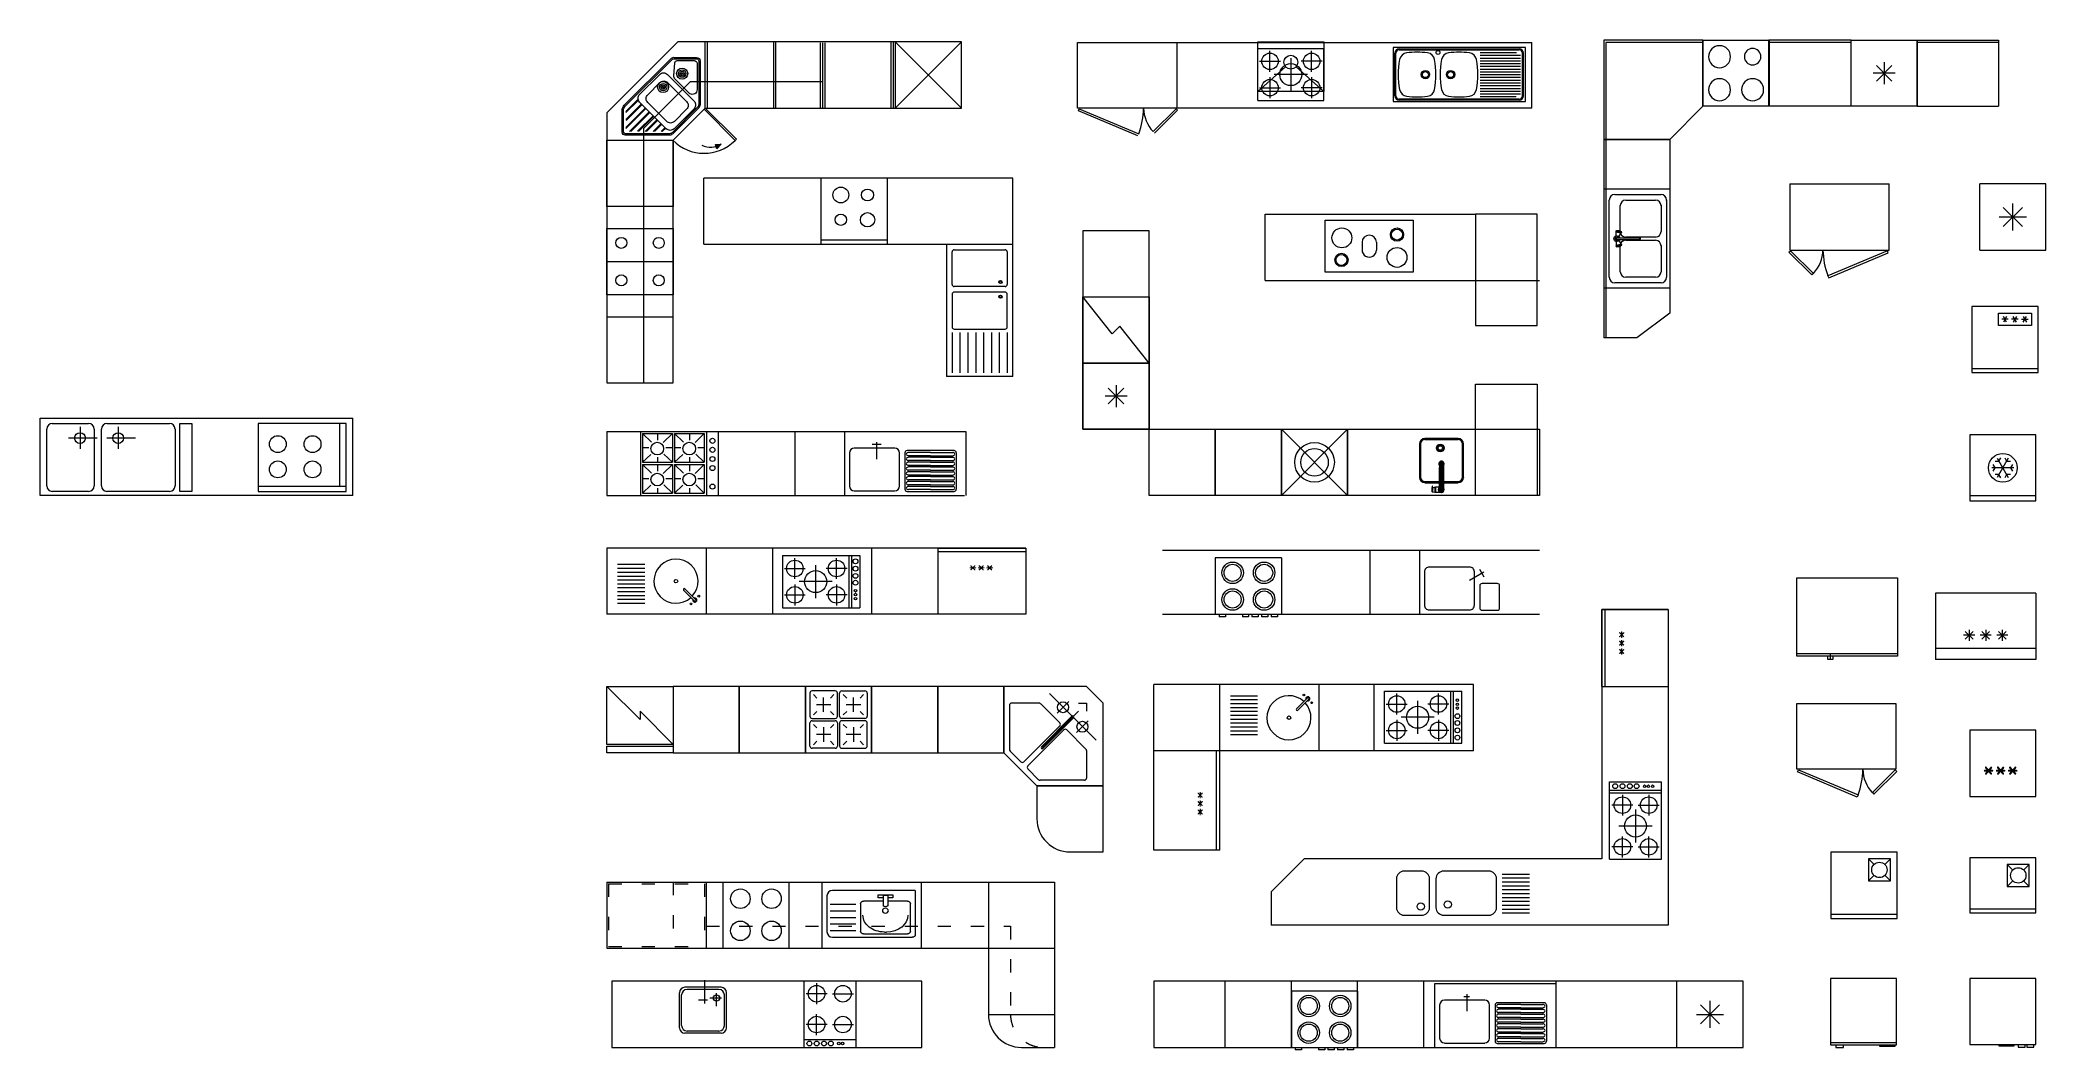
# Model space of a CAD drawing. Header units: millimetres. Extents: x -4036 to 14155, y 855 to 10011.
import ezdxf

# ---------------------------------------------------------------- set-up
doc = ezdxf.new("R2010")
doc.units = ezdxf.units.MM
doc.linetypes.add('ACAD_ISO03W100', pattern=[30, 12, -18])
doc.linetypes.add('CENTER2', pattern=[28.575, 19.05, -3.175, 3.175, -3.175])
doc.styles.add('Dim', font='iso9.shx')
doc.styles.add('T 100 _ ( 2 x 100 )', font='', dxfattribs={"height": 200})
doc.styles.get('T 100 _ ( 2 x 100 )').set_extended_font_data('GOST type A')

# ---------------------------------------------------------------- blocks, each defined once
blk = doc.blocks.new('КУХ13 3600х2860')
for p, q in [((-2862, -600), (-2862, 0)), ((-2862, 0), (-2862, -600)), ((-2862, 0), (0, 0)), ((-2162, -600), (-2162, 0)), ((0, 0), (0, -3600)), ((-1298, -532), (-1298, -59)), ((-598, -59), (-1298, -59)), ((-1223, -532), (-1223, -59)), ((-1198, -532), (-1198, -59)), ((-1182, -176), (-992, -176)), ((-1087, -271), (-1087, -81)), ((-898, -146), (-898, -446)), ((-614, -176), (-804, -176)), ((-709, -271), (-709, -81)), ((-598, -532), (-598, -59)), ((-1087, -320), (-1087, -510)), ((-1048, -296), (-748, -296)), ((-709, -320), (-709, -510)), ((-598, -532), (-1298, -532)), ((-1182, -415), (-992, -415)), ((-614, -415), (-804, -415)), ((-2162, -570), (-2862, -570)), ((-2862, -600), (-600, -600)), ((-2162, -600), (-2862, -600)), ((-600, -600), (-600, -3300)), ((-462, -1504), (-462, -1258)), ((-427, -1504), (-427, -1258)), ((-392, -1504), (-392, -1258)), ((-357, -1504), (-357, -1258)), ((-321, -1504), (-321, -1258)), ((-286, -1504), (-286, -1258)), ((-251, -1504), (-251, -1258)), ((-216, -1504), (-216, -1258)), ((-181, -1504), (-181, -1258)), ((-145, -1504), (-145, -1258)), ((-110, -1504), (-110, -1258)), ((-600, -3300), (-300, -3600)), ((-300, -3600), (0, -3600))]:
    blk.add_line(p, q)
for points in [[(-489, -1626), (-489, -2036, 0.414214), (-419, -2106), (-159, -2106, 0.414214), (-89, -2036), (-89, -1626, 0.414214), (-159, -1556), (-419, -1556, 0.414214)], [(-489, -2234), (-489, -2394, 0.414214), (-419, -2464), (-159, -2464, 0.414214), (-89, -2394), (-89, -2234, 0.414214), (-159, -2164), (-419, -2164, 0.414214)]]:
    blk.add_lwpolyline(points, format="xyb", close=True)
for centre, radius in [((-1259, -141), 11), ((-1259, -179), 11), ((-1087, -176), 75), ((-709, -176), 75), ((-1259, -286), 22), ((-1259, -348), 22), ((-1259, -213), 11), ((-1087, -415), 75), ((-898, -296), 100), ((-709, -415), 75), ((-1259, -414), 22), ((-1259, -480), 22), ((-187, -1999), 33), ((-168, -2244), 33)]:
    blk.add_circle(centre, radius)
at = {"ltscale": 0.5, "style": 'Dim', "text_generation_flag": 2}
blk.add_text('***', height=125, rotation=180, dxfattribs=at).set_placement((-2671, -372))
blk = doc.blocks.new('КУХ14 3800х600')
for p, q in [((-600, -3800), (-600, 0)), ((0, 0), (-600, 0)), ((0, -3375), (0, 0)), ((-499, -95), (-499, -342)), ((-464, -95), (-464, -342)), ((-429, -95), (-429, -342)), ((-394, -95), (-394, -342)), ((-358, -95), (-358, -342)), ((-323, -95), (-323, -342)), ((-288, -95), (-288, -342)), ((-253, -95), (-253, -342)), ((-218, -95), (-218, -342)), ((-182, -95), (-182, -342)), ((-147, -95), (-147, -342)), ((-477, -792), (-381, -695)), ((-465, -803), (-369, -707)), ((0, -3800), (0, -570)), ((0, -900), (-600, -900)), ((0, -1500), (-600, -1500)), ((-541, -1593), (-541, -2293)), ((-68, -1593), (-541, -1593)), ((-424, -1609), (-424, -1799)), ((-185, -1609), (-185, -1799)), ((-68, -1593), (-68, -2293)), ((-329, -1704), (-519, -1704)), ((-304, -2043), (-304, -1743)), ((-280, -1704), (-90, -1704)), ((-454, -1893), (-154, -1893)), ((-424, -2177), (-424, -1987)), ((-185, -2177), (-185, -1987)), ((-329, -2082), (-519, -2082)), ((-280, -2082), (-90, -2082)), ((-68, -2193), (-541, -2193)), ((-68, -2218), (-541, -2218)), ((-68, -2293), (-541, -2293)), ((0, -2400), (-600, -2400)), ((0, -3000), (-600, -3000)), ((-30, -3000), (-30, -3800)), ((0, -3000), (0, -3800)), ((0, -3800), (-600, -3800))]:
    blk.add_line(p, q)
for centre, radius in [((-300, -626), 16.1), ((-506, -762), 8.28), ((-436, -832), 8.28), ((-424, -1704), 75), ((-185, -1704), 75), ((-304, -1893), 100), ((-424, -2082), 75), ((-185, -2082), 75), ((-459, -2254), 11), ((-421, -2254), 11), ((-387, -2254), 11), ((-314, -2254), 22), ((-252, -2254), 22), ((-186, -2254), 22), ((-120, -2254), 22)]:
    blk.add_circle(centre, radius)
for centre, radius, start, end in [((-300, -626), 200, 227.2924, 222.7076), ((-375, -701), 8, 315, 135), ((-471, -797), 18.8, 70.1315, 19.8685), ((-471, -797), 8, 135, 315)]:
    blk.add_arc(centre, radius, start, end)
at = {"ltscale": 0.5, "style": 'Dim', "text_generation_flag": 2}
blk.add_text('***', height=125, rotation=270, dxfattribs=at).set_placement((-228, -3509))
blk = doc.blocks.new('КУХ15 2900х1500')
for p, q in [((-1500, -600), (-1500, 0)), ((-1500, 0), (-600, 0)), ((-600, -2900), (-600, 0)), ((-600, -600), (-600, 0)), ((-600, 0), (0, 0)), ((0, -2900), (0, 0)), ((-1500, -570), (-600, -570)), ((-1500, -600), (-600, -600)), ((-600, -2900), (-600, -570)), ((-600, -600), (0, -600)), ((-453, -695), (-453, -942)), ((-418, -695), (-418, -942)), ((-382, -695), (-382, -942)), ((-347, -695), (-347, -942)), ((-312, -695), (-312, -942)), ((-277, -695), (-277, -942)), ((-242, -695), (-242, -942)), ((-206, -695), (-206, -942)), ((-171, -695), (-171, -942)), ((-136, -695), (-136, -942)), ((-101, -695), (-101, -942)), ((-135, -1403), (-231, -1307)), ((-123, -1392), (-219, -1295)), ((-600, -1500), (0, -1500)), ((-600, -2000), (0, -2000)), ((-532, -2093), (-532, -2793)), ((-532, -2093), (-59, -2093)), ((-415, -2109), (-415, -2299)), ((-176, -2109), (-176, -2299)), ((-59, -2093), (-59, -2793)), ((-320, -2204), (-510, -2204)), ((-296, -2543), (-296, -2243)), ((-271, -2204), (-81, -2204)), ((-146, -2393), (-446, -2393)), ((-415, -2677), (-415, -2487)), ((-176, -2677), (-176, -2487)), ((-532, -2693), (-59, -2693)), ((-532, -2718), (-59, -2718)), ((-320, -2582), (-510, -2582)), ((-271, -2582), (-81, -2582)), ((-600, -2900), (0, -2900)), ((-532, -2793), (-59, -2793))]:
    blk.add_line(p, q)
for centre, radius in [((-300, -1226), 16.1), ((-164, -1432), 8.28), ((-94, -1362), 8.28), ((-415, -2204), 75), ((-176, -2204), 75), ((-296, -2393), 100), ((-415, -2582), 75), ((-176, -2582), 75), ((-480, -2754), 22), ((-414, -2754), 22), ((-348, -2754), 22), ((-286, -2754), 22), ((-213, -2754), 11), ((-179, -2754), 11), ((-141, -2754), 11)]:
    blk.add_circle(centre, radius)
for centre, radius, start, end in [((-300, -1226), 200, 317.2924, 312.7076), ((-225, -1301), 8, 45, 225), ((-129, -1397), 18.8, 160.1315, 109.8685), ((-129, -1397), 8, 225, 45)]:
    blk.add_arc(centre, radius, start, end)
at = {"ltscale": 0.5, "style": 'Dim'}
blk.add_text('***', height=125, rotation=180, dxfattribs=at).set_placement((-964, -372))
blk = doc.blocks.new('КУХ16_3255х580')
for p, q in [((-1709, 290), (-1709, -290)), ((-1304, 192), (-1385, 270)), ((-1250, 270), (-1250, 211)), ((-1115, 270), (-1198, 190)), ((-1115, 270), (-1115, 10)), ((-1014, 192), (-1095, 270)), ((-960, 270), (-960, 211)), ((-825, 270), (-908, 190)), ((1547, 290), (1547, -290)), ((-1329, 140), (-1385, 140)), ((-1310, 82), (-1385, 10)), ((-1385, 10), (-1115, 10)), ((-1250, 57), (-1250, 10)), ((-1115, 10), (-1192, 85)), ((-1115, 140), (-1175, 140)), ((-1039, 140), (-1095, 140)), ((-1020, 82), (-1095, 10)), ((-1095, 10), (-825, 10)), ((-960, 57), (-960, 10)), ((-825, 10), (-902, 85)), ((-825, 140), (-885, 140)), ((492, 95), (492, -206)), ((902, 138), (535, 138)), ((945, -206), (945, 95)), ((994, 96), (994, -234)), ((1440, 116), (1014, 116)), ((1227, 100), (1026, 100)), ((1227, 70), (1026, 70)), ((1227, 56), (1026, 56)), ((1227, 26), (1026, 26)), ((1227, 12), (1026, 12)), ((1227, 100), (1428, 100)), ((1227, 70), (1428, 70)), ((1227, 56), (1428, 56)), ((1227, 26), (1428, 26)), ((1227, 12), (1428, 12)), ((1460, 96), (1460, -234)), ((-1304, -88), (-1385, -10)), ((-1329, -140), (-1385, -140)), ((-1250, -10), (-1250, -69)), ((-1115, -10), (-1198, -90)), ((-1115, -140), (-1175, -140)), ((-1115, -10), (-1115, -270)), ((-1014, -88), (-1095, -10)), ((-1039, -140), (-1095, -140)), ((-960, -10), (-960, -69)), ((-825, -10), (-908, -90)), ((-825, -140), (-885, -140)), ((1227, -18), (1026, -18)), ((1227, -32), (1026, -32)), ((1227, -62), (1026, -62)), ((1227, -76), (1026, -76)), ((1227, -106), (1026, -106)), ((1227, -120), (1026, -120)), ((1227, -150), (1026, -150)), ((1227, -164), (1026, -164)), ((1227, -18), (1428, -18)), ((1227, -32), (1428, -32)), ((1227, -62), (1428, -62)), ((1227, -76), (1428, -76)), ((1227, -106), (1428, -106)), ((1227, -120), (1428, -120)), ((1227, -150), (1428, -150)), ((1227, -164), (1428, -164)), ((-1310, -198), (-1385, -270)), ((-1250, -223), (-1250, -270)), ((-1115, -270), (-1192, -195)), ((-1020, -198), (-1095, -270)), ((-960, -223), (-960, -270)), ((-825, -270), (-902, -195)), ((535, -250), (902, -250)), ((1014, -254), (1440, -254)), ((1227, -194), (1026, -194)), ((1227, -208), (1026, -208)), ((1227, -238), (1026, -238)), ((1227, -194), (1428, -194)), ((1227, -208), (1428, -208)), ((1227, -238), (1428, -238))]:
    blk.add_line(p, q)
for points in [[(-1709, 290), (1547, 290)], [(-1405, 290), (-1405, -290)], [(-1385, 270), (-1385, 10)], [(-1385, 270), (-1115, 270)], [(-1095, 270), (-825, 270)], [(-1095, 270), (-1095, 10)], [(-825, 270), (-825, 10)], [(-805, 290), (-805, -290)], [(-700, 290), (-700, -290)], [(0, -290), (0, 290)], [(450, -290), (450, 290)], [(737, 193), (738, 40)], [(778, 172), (697, 172)], [(-1385, -10), (-1385, -270)], [(-1385, -10), (-1115, -10)], [(-1095, -10), (-825, -10)], [(-1095, -10), (-1095, -270)], [(-825, -10), (-825, -270)], [(-1709, -290), (1535, -290)], [(-1385, -270), (-1115, -270)], [(-1095, -270), (-825, -270)]]:
    blk.add_lwpolyline(points)
for centre, radius in [((-1252, 134), 57.4), ((-962, 134), 57.4), ((-752, 205), 22.9), ((-752, 123), 22.9), ((-752, 40), 22.9), ((-1252, -146), 57.4), ((-962, -146), 57.4), ((-752, -42), 22.9), ((-752, -210), 22.9)]:
    blk.add_circle(centre, radius)
for centre, radius, start, end in [((535, 95), 43.2, 90, 180), ((902, 95), 43.2, 0, 90), ((1014, 96), 20, 90, 180), ((1026, 80), 20, 90, 165.5097), ((1026, 90), 20, 194.4903, 270), ((1026, 36), 20, 90, 165.5097), ((1026, 46), 20, 194.4903, 270), ((1026, -8), 20, 90, 165.5097), ((1428, 80), 20, 14.4903, 90), ((1428, 90), 20, 270, 345.5097), ((1428, 36), 20, 14.4903, 90), ((1428, 46), 20, 270, 345.5097), ((1428, -8), 20, 14.4903, 90), ((1440, 96), 20, 0, 90), ((1026, 2), 20, 194.4903, 270), ((1026, -52), 20, 90, 165.5097), ((1026, -42), 20, 194.4903, 270), ((1026, -96), 20, 90, 165.5097), ((1026, -86), 20, 194.4903, 270), ((1026, -140), 20, 90, 165.5097), ((1026, -130), 20, 194.4903, 270), ((1026, -184), 20, 90, 165.5097), ((1026, -174), 20, 194.4903, 270), ((1428, 2), 20, 270, 345.5097), ((1428, -52), 20, 14.4903, 90), ((1428, -42), 20, 270, 345.5097), ((1428, -96), 20, 14.4903, 90), ((1428, -86), 20, 270, 345.5097), ((1428, -140), 20, 14.4903, 90), ((1428, -130), 20, 270, 345.5097), ((1428, -184), 20, 14.4903, 90), ((1428, -174), 20, 270, 345.5097), ((535, -206), 43.2, 180, 270), ((902, -206), 43.2, 270, 0), ((1014, -234), 20, 180, 270), ((1026, -228), 20, 90, 165.5097), ((1026, -218), 20, 194.4903, 270), ((1428, -228), 20, 14.4903, 90), ((1428, -218), 20, 270, 345.5097), ((1440, -234), 20, 270, 0)]:
    blk.add_arc(centre, radius, start, end)
blk = doc.blocks.new('КУХ17_3420х580')
for p, q in [((-805, 222), (-1405, 222)), ((-1369, -290), (-1369, -312)), ((-1313, -312), (-1369, -312)), ((-1313, -290), (-1313, -312)), ((-1159, -290), (-1159, -312)), ((-1103, -312), (-1159, -312)), ((-1103, -290), (-1103, -312)), ((-1073, -290), (-1073, -312)), ((-1073, -290), (-1073, -312)), ((-1016, -312), (-1073, -312)), ((-1016, -312), (-1073, -312)), ((-1016, -290), (-1016, -312)), ((-1016, -290), (-1016, -312)), ((-986, -290), (-986, -312)), ((-929, -312), (-986, -312)), ((-929, -290), (-929, -312)), ((-899, -290), (-899, -312)), ((-842, -312), (-899, -312)), ((-842, -290), (-842, -312))]:
    blk.add_line(p, q)
for points in [[(-1885, 290), (1535, 290)], [(-1405, 222), (-1405, -290)], [(-805, 222), (-805, -290)], [(0, -290), (0, 290)], [(450, -290), (450, 290)], [(1031, 92), (899, 15)], [(1034, 46), (993, 116)], [(-1885, -290), (1535, -290)]]:
    blk.add_lwpolyline(points)
for points in [[(535, -250), (902, -250, 0.414214), (945, -206), (945, 95, 0.414214), (902, 138), (535, 138, 0.414214), (492, 95), (492, -206, 0.414214)], [(994, -32), (994, -234, 0.414214), (1014, -254), (1154, -254, 0.414214), (1174, -234), (1174, -32, 0.414214), (1154, -12), (1014, -12, 0.414214)]]:
    blk.add_lwpolyline(points, format="xyb", close=True)
for centre, radius in [((-1248, 86), 97.4), ((-962, 86), 97.4), ((-1248, 86), 77.4), ((-962, 86), 77.4), ((-1248, -156), 97.4), ((-1248, -156), 77.4), ((-962, -156), 97.4), ((-962, -156), 77.4)]:
    blk.add_circle(centre, radius)
blk = doc.blocks.new('КУХ18 4500х1500')
for p, q in [((-14337, 99357), (-14937, 99357)), ((-14937, 99357), (-14937, 98757)), ((-13737, 99357), (-14337, 99357)), ((-14337, 99357), (-14337, 98757)), ((-14337, 98757), (-14337, 99357)), ((-13137, 99357), (-13737, 99357)), ((-13737, 99357), (-13737, 98757)), ((-13737, 98757), (-13737, 99357)), ((-13737, 98757), (-13737, 99357)), ((-13137, 98757), (-13137, 99357)), ((-13137, 98757), (-13137, 99357)), ((-12537, 99357), (-13137, 99357)), ((-13137, 99357), (-13137, 98757)), ((-11937, 99357), (-12537, 99357)), ((-12537, 99357), (-12537, 98757)), ((-12537, 98757), (-12537, 99357)), ((-11187, 99357), (-11937, 99357)), ((-11937, 99357), (-11937, 98757)), ((-11937, 98757), (-11937, 99357)), ((-11037, 99207), (-11187, 99357)), ((-13697, 99297), (-13697, 99087)), ((-13467, 99317), (-13677, 99317)), ((-13665, 99284), (-13633, 99252)), ((-13506, 99192), (-13638, 99192)), ((-13572, 99126), (-13572, 99257)), ((-13479, 99284), (-13511, 99252)), ((-13447, 99087), (-13447, 99297)), ((-13427, 99087), (-13427, 99297)), ((-13407, 99317), (-13197, 99317)), ((-13395, 99284), (-13363, 99252)), ((-13236, 99192), (-13368, 99192)), ((-13302, 99126), (-13302, 99257)), ((-13209, 99284), (-13241, 99252)), ((-13177, 99297), (-13177, 99087)), ((-11887, 99187), (-11887, 98786)), ((-11618, 99207), (-11867, 99207)), ((-11430, 99027), (-11603, 99201)), ((-11525, 99293), (-11101, 98869)), ((-11348, 99222), (-11454, 99116)), ((-11260, 99207), (-11187, 99207)), ((-11187, 99207), (-11187, 99134)), ((-11037, 98457), (-11037, 99207)), ((-13697, 98817), (-13697, 99027)), ((-13677, 99067), (-13467, 99067)), ((-13677, 99047), (-13467, 99047)), ((-13665, 99099), (-13633, 99131)), ((-13665, 99014), (-13633, 98982)), ((-13572, 98987), (-13572, 98856)), ((-13479, 99099), (-13511, 99131)), ((-13479, 99014), (-13511, 98982)), ((-13447, 99027), (-13447, 98817)), ((-13427, 99027), (-13427, 98817)), ((-13197, 99067), (-13407, 99067)), ((-13197, 99047), (-13407, 99047)), ((-13395, 99099), (-13363, 99131)), ((-13395, 99014), (-13363, 98982)), ((-13302, 98987), (-13302, 98856)), ((-13209, 99099), (-13241, 99131)), ((-13209, 99014), (-13241, 98982)), ((-13177, 98817), (-13177, 99027)), ((-11755, 98674), (-11430, 98999)), ((-11720, 98638), (-11395, 98964)), ((-11320, 99088), (-11597, 98810)), ((-11260, 99134), (-11590, 98803)), ((-11306, 99074), (-11583, 98796)), ((-11366, 98964), (-11193, 98790)), ((-11172, 99045), (-11278, 98939)), ((-13467, 98797), (-13677, 98797)), ((-13665, 98829), (-13633, 98861)), ((-13506, 98922), (-13638, 98922)), ((-13479, 98829), (-13511, 98861)), ((-13407, 98797), (-13197, 98797)), ((-13395, 98829), (-13363, 98861)), ((-13236, 98922), (-13368, 98922)), ((-13209, 98829), (-13241, 98861)), ((-11187, 98776), (-11187, 98527)), ((-14937, 98757), (-14337, 98757)), ((-14337, 98757), (-13737, 98757)), ((-13737, 98757), (-13137, 98757)), ((-13137, 98757), (-12537, 98757)), ((-12537, 98757), (-11937, 98757)), ((-11937, 98757), (-11637, 98457)), ((-11881, 98771), (-11784, 98674)), ((-11622, 98512), (-11720, 98610)), ((-11637, 98457), (-11037, 98457)), ((-11637, 98457), (-11637, 98157)), ((-11037, 98457), (-11637, 98457)), ((-11207, 98507), (-11608, 98507)), ((-11037, 97857), (-11037, 98457)), ((-11337, 97857), (-11037, 97857))]:
    blk.add_line(p, q)
for points in [[(-15537, 98832), (-15537, 99357), (-14937, 99357), (-14937, 98832)], [(-14937, 98816), (-14937, 98757), (-15537, 98757), (-15537, 98816)]]:
    blk.add_lwpolyline(points, close=True)
blk.add_lwpolyline([(-14937, 98832), (-15237, 99132), (-15237, 99057), (-15537, 99357)])
for centre in [(-11401, 99169), (-11225, 98992)]:
    blk.add_circle(centre, 50)
for centre, radius, start, end in [((-13677, 99297), 20, 90, 180), ((-13467, 99297), 20, 0, 90), ((-13407, 99297), 20, 90, 180), ((-13197, 99297), 20, 0, 90), ((-11867, 99187), 20, 90, 180), ((-11618, 99187), 20, 45, 90), ((-13677, 99087), 20, 180, 270), ((-13677, 99027), 20, 90, 180), ((-13467, 99087), 20, 270, 0), ((-13467, 99027), 20, 0, 90), ((-13407, 99087), 20, 180, 270), ((-13407, 99027), 20, 90, 180), ((-13197, 99087), 20, 270, 0), ((-13197, 99027), 20, 0, 90), ((-11444, 99013), 20, 315, 45), ((-11381, 98949), 20, 45, 135), ((-11313, 99081), 10, 315, 135), ((-13677, 98817), 20, 180, 270), ((-13467, 98817), 20, 270, 0), ((-13407, 98817), 20, 180, 270), ((-13197, 98817), 20, 270, 0), ((-11867, 98786), 20, 180, 225), ((-11590, 98803), 10, 135, 315), ((-11207, 98776), 20, 0, 45), ((-11769, 98688), 20, 225, 315), ((-11706, 98624), 20, 135, 225), ((-11608, 98527), 20, 225, 270), ((-11207, 98527), 20, 270, 0), ((-11337, 98157), 300, 180, 270)]:
    blk.add_arc(centre, radius, start, end)
blk = doc.blocks.new('КУХ19_4060х1500')
at = {"linetype": 'Continuous', "ltscale": 10}
for p, q in [((0, 0), (4060, 0)), ((0, 0), (0, -600)), ((900, 0), (900, -600)), ((1050, 0), (1050, -600)), ((1650, 0), (1650, -600)), ((1950, 0), (1950, -600)), ((3460, 0), (3460, -1200)), ((4060, 0), (4060, -1500)), ((1995, -126), (1995, -450)), ((2796, -76), (2045, -76)), ((2504, -172), (2327, -172)), ((2460, -144), (2460, -115)), ((2460, -115), (2592, -115)), ((2504, -144), (2460, -144)), ((2504, -123), (2504, -215)), ((2548, -123), (2504, -123)), ((2548, -123), (2548, -215)), ((2592, -144), (2548, -144)), ((2725, -172), (2548, -172)), ((2592, -115), (2592, -144)), ((2796, -76), (2796, -479)), ((2850, 0), (2850, -600)), ((2025, -200), (2258, -200)), ((2025, -260), (2258, -260)), ((2025, -320), (2258, -320)), ((2300, -194), (2300, -449)), ((2752, -449), (2752, -194)), ((2025, -380), (2258, -380)), ((2025, -440), (2258, -440)), ((2045, -500), (2769, -500)), ((2300, -449), (2300, -449)), ((2327, -470), (2725, -470)), ((2516, -454), (2536, -454)), ((0, -600), (4060, -600)), ((3460, -1200), (4060, -1200)), ((3760, -1500), (4060, -1500))]:
    blk.add_line(p, q, dxfattribs=at)
at = {"linetype": 'ACAD_ISO03W100', "ltscale": 10}
for p, q in [((600, 0), (600, -600)), ((15, -15), (885, -15)), ((15, -15), (15, -585)), ((885, -15), (885, -585)), ((900, -400), (3660, -400)), ((3660, -400), (3660, -1200)), ((15, -585), (885, -585))]:
    blk.add_line(p, q, dxfattribs=at)
at = {"linetype": 'Continuous', "ltscale": 10}
for centre in [(1210, -151), (1493, -151), (1210, -442), (1493, -442)]:
    blk.add_circle(centre, 88.4, dxfattribs=at)
for centre, radius, start, end in [((2045, -126), 50, 90, 180), ((2045, -450), 50, 180, 270), ((3760, -1200), 300, 180, 270)]:
    blk.add_arc(centre, radius, start, end, dxfattribs=at)
at = {"linetype": 'ACAD_ISO03W100', "ltscale": 10}
blk.add_arc((3960, -1200), 300, 180, 270, dxfattribs=at)
at = {"linetype": 'Continuous', "ltscale": 10, "extrusion": (0, 0, -1)}
for centre, major_axis, start_param, end_param in [((2327, -194), (27, 0), -3.141593, -1.570796), ((2725, -194), (27, 0), -1.570796, 0), ((2516, -301), (194, 0), 1.570796, 3.141593), ((2526, -204), (25.3, 0), 0.552816, 2.588777), ((2536, -301), (194, 0), 0, 1.570796), ((2327, -449), (27, 0), 1.570796, 3.141593), ((2725, -449), (27, 0), 0, 1.570796), ((2769, -479), (27, 0), 0, 1.570796)]:
    blk.add_ellipse(centre, major_axis=major_axis, ratio=0.785714, start_param=start_param, end_param=end_param, dxfattribs=at)
blk.add_ellipse((2526, -260), major_axis=(27.9, 0), ratio=0.785714, dxfattribs=at)
blk = doc.blocks.new('fr1')
at = {"color": 0, "linetype": 'ByBlock'}
for p, q in [((-260, 390), (-260, 86)), ((-250, 390), (-250, 87)), ((91, 438), (-210, 438)), ((91, 428), (-210, 428)), ((130, 87), (130, 390)), ((140, 88), (140, 390)), ((-210, 48), (91, 48)), ((-210, 38), (91, 38))]:
    blk.add_line(p, q, dxfattribs=at)
for radius in [35, 30, 20]:
    blk.add_circle((-71, 353), radius)
for centre, radius, start, end in [((-210, 389), 49.5, 90, 178.3814), ((-210, 389), 39.5, 90, 178.3814), ((91, 389), 49.5, 1.6186, 90), ((91, 389), 39.5, 1.6186, 90), ((-210, 88), 49.5, 181.6186, 270), ((-210, 88), 39.5, 181.6186, 270), ((91, 88), 39.5, 270, 358.3814), ((91, 88), 49.5, 270, 358.3814)]:
    blk.add_arc(centre, radius, start, end)
at = {"color": 0, "linetype": 'ByBlock', "extrusion": (0, 0, -1)}
blk.add_ellipse((91, 88), major_axis=(49.5, 0), ratio=1, start_param=0, end_param=0.02825, dxfattribs=at)
blk = doc.blocks.new('A$C70471F2C')
blk.add_lwpolyline([(-600, 0), (0, 0), (0, -600), (-600, -600)], close=True)
blk.add_lwpolyline([(0, 0), (-335, -265), (-265, -335), (-600, -600)])
blk = doc.blocks.new('plate el')
at = {"color": 0}
for points in [[(-470, 400), (0, 400), (0, -400), (-470, -400), (-470, 400)], [(-270, 65), (-200, 65)], [(-270, -65), (-200, -65)]]:
    blk.add_lwpolyline(points, dxfattribs=at)
for centre, radius in [((-340, 252), 60), ((-340, 252), 50), ((-133, 252), 90), ((-310, -248), 90), ((-110, -252), 60), ((-110, -252), 50)]:
    blk.add_circle(centre, radius, dxfattribs=at)
for centre, start, end in [((-270, 0), 90, 270), ((-200, 0), 270, 90)]:
    blk.add_arc(centre, 65, start, end, dxfattribs=at)
blk = doc.blocks.new('lednice')
for p, q in [((200, -300), (400, -300)), ((229, -371), (371, -229)), ((371, -371), (229, -229)), ((300, -200), (300, -400))]:
    blk.add_line(p, q)
blk.add_lwpolyline([(0, 0), (600, 0), (600, -600), (0, -600)], close=True)
blk = doc.blocks.new('grohe for kitchen top')
at = {"color": 0, "linetype": 'Continuous'}
for p, q in [((-8.8, 116.4), (-8.8, 116.8)), ((-8.8, 116.4), (-8.8, 116.4)), ((-8.8, 99.8), (-8.8, 100)), ((-8.8, 0), (-8.8, 99.8)), ((-8.8, 99.8), (-8.8, 99.8)), ((-8.7, 100), (-8.5, 100.1)), ((-8.7, 100), (-8.7, 100)), ((-8.6, 100.1), (-8.5, 100.1)), ((-4.6, 115.2), (-5.3, 114.7)), ((-3.6, 105.1), (-4.8, 103.9)), ((-4.8, 103.9), (-3.6, 105.1)), ((-3.5, 120), (-3.5, 119.2)), ((-3.5, 116.6), (-3.5, 113.8)), ((-3.5, 111.3), (-3.5, 107.8)), ((-3.5, 105.3), (-3.5, 102.7)), ((-3.5, 102.7), (-3.5, 101.3)), ((-3.5, 98.8), (-3.5, 94.4)), ((-3.5, 92), (-3.5, 87.1)), ((3.5, 119.9), (3.5, 120)), ((3.5, 114.5), (3.5, 117.5)), ((3.5, 108.6), (3.5, 112.2)), ((3.5, 102.7), (3.5, 106.3)), ((3.5, 102.2), (3.5, 102.7)), ((3.5, 95.4), (3.5, 99.9)), ((3.5, 88.2), (3.5, 93.1)), ((4.8, 111.6), (4.7, 111.6)), ((8.8, 116.8), (8.8, 0)), ((-42.1, 14.5), (-42.9, 8.7)), ((-39.7, -2.4), (-39.2, 1.3)), ((-27.3, 11.6), (-27.3, -11.6)), ((-8.8, 11.7), (-27.1, 11.7)), ((-9, 11.7), (-8.8, 11.9)), ((-3.5, 84.7), (-3.5, 79.6)), ((-3.5, 77.3), (-3.5, 72)), ((-3.5, 69.6), (-3.5, 64.2)), ((-3.5, 61.9), (-3.5, 56.5)), ((-3.5, 54.3), (-3.5, 48.9)), ((-3.5, 46.7), (-3.5, 41.5)), ((-3.5, 39.3), (-3.5, 34.4)), ((-3.5, 32.1), (-3.5, 27.7)), ((-3.5, 25.4), (-3.5, 21.4)), ((-3.5, 19.1), (-3.5, 15.6)), ((-3.5, 13.3), (-3.5, 10.4)), ((-3.5, 8.1), (-3.5, 5.9)), ((-3.5, 3.5), (-3.5, 2.1)), ((3.5, 80.7), (3.5, 85.9)), ((3.5, 73.1), (3.5, 78.5)), ((3.5, 65.4), (3.5, 70.8)), ((3.5, 57.7), (3.5, 63.1)), ((3.5, 50.1), (3.5, 55.4)), ((3.5, 42.7), (3.5, 47.8)), ((3.5, 35.5), (3.5, 40.3)), ((3.5, 28.8), (3.5, 33.1)), ((3.5, 22.4), (3.5, 26.3)), ((3.5, 16.5), (3.5, 19.9)), ((3.5, 11.3), (3.5, 14)), ((3.5, 6.6), (3.5, 8.7)), ((3.5, 2.7), (3.5, 4.1)), ((3.5, 0), (3.5, 0.1)), ((-42.1, -9.5), (-30.5, -11.4)), ((-40.1, -3), (-40.9, -7.8)), ((-27.1, -11.7), (-2.9, -11.7))]:
    blk.add_line(p, q, dxfattribs=at)
at = {"color": 0, "linetype": 'CENTER2'}
for p, q in [((-10, 0), (10, 0)), ((0, -10), (0, 10))]:
    blk.add_line(p, q, dxfattribs=at)
at = {"color": 0}
blk.add_lwpolyline([(-30.5, -11.4), (-28.8, -11.6, 0.058667), (-28.2, -11.6, 0.343198), (-28, -11.4, 1.190942)], format="xyb", dxfattribs=at)
at = {"color": 0, "linetype": 'Continuous'}
for centre, radius, start, end in [((0, 116.8), 8.75, 176.37704, 179.98119), ((-4.8, 100), 4, 178.04706, 180.73525), ((-4.8, 100), 4, 180.00001, 180.73534), ((-8.1, 116.1), 0.7, 189.09614, 194.28098), ((-8.1, 116.1), 0.7, 184.5706, 189.09614), ((-4.8, 100), 4, 170.44369, 177.19874), ((-4.7, 100), 4.01, 177.2031, 178.05002), ((0, 116.8), 8.75, 66.14083, 130.18147), ((0, 116.8), 5.69, 145.39224, 167.77818), ((1, 120.2), 11.6, 239.3474, 247.32198), ((0, 116.8), 8, 233.57439, 244.05552), ((0, 116.8), 3.75, 184.66135, 201.03947), ((0, 120), 3.5, 166.14634, 180), ((0, 120), 3.5, 0, 18.54627), ((0, 116.8), 3.75, 338.96053, 10.11757), ((1, 120.2), 9.37, 285.22713, 293.28535), ((1, 120.2), 11.6, 282.53792, 296.28931), ((0, 116.8), 5.69, 26.76407, 44.37435), ((0, 116.8), 5.69, 352.58244, 354.77679), ((0, 116.8), 8.75, 0.01881, 1.6865), ((118.3, -0.4), 161.5, 176.82847, 182.9148), ((-27.3, 6.9), 15.7, 173.45726, 176.79884), ((-27.3, 6.9), 15.7, 177.24121, 178.31194), ((-62.8, 2.7), 24.3, 334.25647, 358.7165), ((-196.9, 6.2), 157, 356.63586, 3.09497), ((-70.2, 6), 31.3, 351.47812, 16.10045), ((-255.6, 1671.1), 1675, 277.42722, 277.81039), ((-26.3, 6), 5.97, 107.7917, 109.22649), ((-237.7, 0.4), 209.9, 3.05826, 3.08586), ((-251.3, 0.5), 223.6, 356.97113, 2.864), ((-24.5, 0), 10.8, 104.62373, 107.71128), ((-27.1, 11.6), 0.15, 90.67897, 180.06936), ((0, 0), 11.2, 180, 38.8481), ((0, 0), 11.2, 141.12663, 180), ((0, 0), 6.48, 140.55942, 147.00537), ((0, 0), 6.42, 140.36728, 147.22237), ((0, 0), 6.17, 139.75587, 147.80283), ((0, 0), 4.45, 179.54842, 180), ((0, 0), 4.45, 141.86119, 149.65096), ((0, 0), 4.2, 146.44269, 149.43753), ((0, 0), 4.12, 148.04725, 149.34214), ((0, 0), 4.45, 37.78629, 38.13881), ((0, 0), 3.88, 356.2207, 4.66944), ((0, 0), 4.12, 359.4229, 6.29169), ((0, 0), 6.17, 38.41702, 46.60056), ((0, 0), 4.2, 0, 6.57386), ((0, 0), 4.45, 3.08578, 7.8628), ((0, 0), 6.42, 38.83736, 45.89602), ((-80, 3.1), 40.6, 344.31721, 352.20075), ((-24.5, 0.2), 11, 251.59383, 255.33267), ((-27.1, -11.6), 0.15, 179.9667, 269.76364), ((0, 0), 4.45, 180, 185.44401), ((0, 0), 4.2, 181.10272, 188.58921), ((0, 0), 4.12, 181.52285, 189.50037), ((0, 0), 3.88, 183.14961, 192.63096), ((0, 0), 3.5, 185.76076, 198.42692), ((0, 0), 4.45, 238.26386, 239.23122), ((0, 0), 4.2, 249.24358, 256.99297), ((0, 0), 4.12, 252.85847, 265.87362), ((0, 0), 4.12, 284.89791, 296.63231), ((0, 0), 4.2, 297.02595, 301.11265), ((0, 0), 3.5, 351.18941, 0)]:
    blk.add_arc(centre, radius, start, end, dxfattribs=at)
at = {"color": 0}
for centre, radius, start, end in [((-41.8, -8.3), 1.25, 191.8163, 253.39868), ((-43.9, -6.9), 3.18, 303.9045, 342.97987)]:
    blk.add_arc(centre, radius, start, end, dxfattribs=at)
at = {"color": 0, "linetype": 'Continuous'}
for centre, major_axis, ratio, start_param, end_param in [((-8.7, 116.1), (0.0997, 0.008), 0.999737, 2.901995, 3.141593), ((-8.7, 100.2), (0.0999, -0.0034), 0.999673, 3.141537, 5.531656), ((-8.5, 99.8), (0, 0.25), 0.999848, 0.78536, 1.570796), ((-8.5, 99.8), (-0.25, 0), 0.994413, 5.497749, 6.283185), ((-5.4, 114.6), (0.704, 0.878), 0.422932, 4.796398, 5.797596)]:
    blk.add_ellipse(centre, major_axis=major_axis, ratio=ratio, start_param=start_param, end_param=end_param, dxfattribs=at)
for points, knots in [([(0, 128.8), (-0.4, 128.8), (-1.1, 128.8), (-2.1, 128.7), (-2.9, 128.5), (-3.6, 128.3), (-4.1, 128.1), (-4.6, 127.9), (-5.1, 127.7), (-5.8, 127.3), (-6.8, 126.8), (-7.9, 125.9), (-8.9, 124.9), (-9.8, 123.8), (-10.6, 122.6), (-11.2, 121.3), (-11.6, 119.9), (-11.9, 118.5), (-12, 117.1), (-12, 115.7), (-11.8, 114.3), (-11.4, 112.9), (-10.9, 111.6), (-10.2, 110.3), (-9.4, 109.3), (-8.8, 108.6), (-8.6, 108.4), (-8.6, 108.4)], [0, 0, 0, 0, 0.0296414, 0.0556318, 0.0779701, 0.0966555, 0.1116897, 0.1251213, 0.1387412, 0.1525496, 0.1901183, 0.2278662, 0.265614, 0.3033618, 0.3411097, 0.3788576, 0.4166054, 0.4543533, 0.4921012, 0.529849, 0.5675969, 0.6053447, 0.6430925, 0.6808404, 0.7185882, 0.7469064, 0.7470136, 0.7470136, 0.7470136, 0.7470136]), ([(8.7, 117.7), (8.7, 117.9), (8.8, 118.2), (8.8, 118.7), (8.7, 119.3), (8.6, 119.9), (8.4, 120.4), (8.2, 120.9), (7.9, 121.4), (7.5, 122), (7, 122.6), (6.5, 123.1), (5.8, 123.6), (5, 124.1), (4.1, 124.6), (3, 125), (1.9, 125.2), (0.8, 125.3), (-0.3, 125.3), (-1.4, 125.2), (-2.5, 125), (-3.5, 124.6), (-4.3, 124.2), (-5.1, 123.8), (-5.7, 123.4), (-6.2, 123), (-6.7, 122.6), (-7.2, 122), (-7.6, 121.4), (-8, 120.8), (-8.3, 120.2), (-8.5, 119.6), (-8.7, 118.9), (-8.7, 118.2), (-8.8, 117.6), (-8.7, 117.2), (-8.7, 117), (-8.7, 117)], [0.3586985, 0.3586985, 0.3586985, 0.3586985, 0.3666332, 0.3811218, 0.3941595, 0.4069188, 0.4180534, 0.4286994, 0.4417603, 0.4571655, 0.4734971, 0.4892537, 0.5044298, 0.524607, 0.5452816, 0.5664256, 0.5877622, 0.6086918, 0.6290131, 0.6487381, 0.6686668, 0.689737, 0.7064741, 0.7224389, 0.7367287, 0.7492498, 0.7617912, 0.7762519, 0.7918919, 0.8063899, 0.8198526, 0.833989, 0.849238, 0.8646411, 0.8768033, 0.8878225, 0.8886126, 0.8886126, 0.8886126, 0.8886126]), ([(8.6, 115.6), (8.6, 115.8), (8.7, 116.1), (8.8, 116.7), (8.8, 117.4), (8.7, 118), (8.6, 118.5), (8.4, 119), (8.2, 119.5), (7.9, 120.1), (7.5, 120.6), (7, 121.2), (6.5, 121.8), (5.8, 122.3), (5, 122.8), (4.1, 123.2), (3, 123.6), (1.9, 123.8), (0.8, 123.9), (-0.3, 123.9), (-1.4, 123.8), (-2.5, 123.6), (-3.5, 123.3), (-4.3, 122.9), (-5.1, 122.5), (-5.7, 122.1), (-6.2, 121.7), (-6.7, 121.2), (-7.2, 120.7), (-7.6, 120.1), (-8, 119.5), (-8.3, 118.8), (-8.5, 118.2), (-8.7, 117.5), (-8.7, 116.8), (-8.8, 116.2), (-8.7, 115.7), (-8.7, 115.2), (-8.5, 114.7), (-8.4, 114.4), (-8.4, 114.2)], [0.3419558, 0.3419558, 0.3419558, 0.3419558, 0.3508598, 0.3666332, 0.3811218, 0.3941595, 0.4069188, 0.4180534, 0.4286994, 0.4417603, 0.4571655, 0.4734971, 0.4892537, 0.5044298, 0.524607, 0.5452816, 0.5664256, 0.5877622, 0.6086918, 0.6290131, 0.6487381, 0.6686668, 0.689737, 0.7064741, 0.7224389, 0.7367287, 0.7492498, 0.7617912, 0.7762519, 0.7918919, 0.8063899, 0.8198526, 0.833989, 0.849238, 0.8646411, 0.8768033, 0.8878225, 0.8976238, 0.9089083, 0.9194446, 0.9194446, 0.9194446, 0.9194446]), ([(8.1, 111.8), (8.1, 111.9), (8.3, 112.2), (8.5, 112.7), (8.6, 113.3), (8.7, 113.9), (8.8, 114.5), (8.7, 115.1), (8.5, 115.7), (8.3, 116.4), (7.9, 117), (7.4, 117.7), (6.8, 118.3), (6.1, 118.8), (5.2, 119.3), (4.1, 119.7), (2.7, 120), (1.2, 120.2), (-0.4, 120.1), (-1.9, 119.8), (-3.4, 119.3), (-4.7, 118.6), (-5.9, 117.8), (-6.8, 116.9), (-7.5, 116), (-8, 115.1), (-8.4, 114.3), (-8.6, 113.4), (-8.7, 112.6), (-8.8, 111.9), (-8.7, 111.1), (-8.5, 110.3), (-8.3, 109.7), (-8.2, 109.5)], [0.00244728, 0.00244728, 0.00244728, 0.00244728, 0.00272545, 0.00333473, 0.00384519, 0.00442636, 0.00507946, 0.00564973, 0.00611926, 0.00676553, 0.00751636, 0.00820271, 0.008945, 0.00968623, 0.01052839, 0.011487, 0.01257581, 0.01370888, 0.01483326, 0.01594962, 0.01705833, 0.01815431, 0.01918864, 0.02013691, 0.0210056, 0.02182824, 0.02256027, 0.02327678, 0.02397101, 0.02455304, 0.02510677, 0.0258118, 0.02656063, 0.02656063, 0.02656063, 0.02656063]), ([(7.6, 106.8), (7.6, 106.8), (7.8, 106.9), (8, 107.3), (8.3, 107.8), (8.6, 108.4), (8.7, 109.1), (8.8, 109.8), (8.7, 110.4), (8.5, 111), (8.3, 111.4), (8, 111.9), (7.5, 112.5), (6.8, 113.2), (5.8, 113.8), (4.8, 114.2), (3.8, 114.5), (2.8, 114.6), (1.8, 114.7), (0.6, 114.7), (-0.6, 114.6), (-1.9, 114.3), (-3.1, 113.9), (-4, 113.5), (-4.7, 113.1), (-5.4, 112.7), (-6, 112.2), (-6.8, 111.6), (-7.6, 110.7), (-8.1, 109.7), (-8.5, 108.7), (-8.8, 107.6), (-8.8, 106.6), (-8.6, 105.6), (-8.3, 104.9), (-8.1, 104.5), (-8, 104.2), (-8, 104.2)], [0.04084697, 0.04084697, 0.04084697, 0.04084697, 0.0408663, 0.04132864, 0.04203166, 0.04270186, 0.04327036, 0.04396708, 0.04474122, 0.04528521, 0.04570295, 0.04622696, 0.04685384, 0.04792081, 0.04891202, 0.0498136, 0.05063811, 0.05139058, 0.05218672, 0.05297945, 0.05386468, 0.05485692, 0.05576413, 0.05652797, 0.05712173, 0.05761632, 0.05819561, 0.05900262, 0.05998282, 0.06095895, 0.06184333, 0.06272158, 0.06369425, 0.06459971, 0.06519915, 0.06568107, 0.06583315, 0.06583315, 0.06583315, 0.06583315]), ([(6.9, 101.2), (7.1, 101.4), (7.4, 101.6), (7.8, 102), (8.2, 102.5), (8.4, 103), (8.6, 103.5), (8.7, 104), (8.8, 104.5), (8.7, 104.9), (8.6, 105.4), (8.4, 105.8), (8.2, 106.2), (7.9, 106.5), (7.6, 106.9), (7.1, 107.3), (6.6, 107.6), (6.1, 107.9), (5.6, 108.1), (5.2, 108.2), (4.7, 108.3), (4.1, 108.5), (3.1, 108.7), (2, 108.8), (0.6, 108.7), (-0.9, 108.5), (-2.2, 108.2), (-3.4, 107.8), (-4.3, 107.4), (-5.1, 107), (-5.7, 106.6), (-6.2, 106.2), (-6.8, 105.7), (-7.4, 105), (-8, 104.2), (-8.4, 103.4), (-8.7, 102.5), (-8.8, 101.6), (-8.7, 100.7), (-8.4, 99.7), (-8, 99), (-7.8, 98.6), (-7.7, 98.5)], [0.07875673, 0.07875673, 0.07875673, 0.07875673, 0.07938341, 0.07998763, 0.08045893, 0.08104101, 0.08169158, 0.08226967, 0.08275192, 0.08318665, 0.08364245, 0.08419207, 0.08472055, 0.08509301, 0.08553344, 0.08619787, 0.08684157, 0.08736256, 0.08775793, 0.08807244, 0.08847326, 0.08903148, 0.08982028, 0.09066887, 0.09166658, 0.09281479, 0.09384909, 0.09470305, 0.09545025, 0.09609341, 0.09661255, 0.09711669, 0.09775807, 0.09849791, 0.0992843, 0.1002407, 0.10107119, 0.10187689, 0.10272432, 0.10362965, 0.10456908, 0.10493059, 0.10493059, 0.10493059, 0.10493059]), ([(5.1, 95.2), (5.2, 95.2), (5.5, 95.3), (6, 95.5), (6.7, 95.8), (7.3, 96.1), (7.8, 96.6), (8.3, 97.1), (8.6, 97.7), (8.8, 98.3), (8.8, 98.9), (8.6, 99.4), (8.4, 99.9), (8, 100.4), (7.4, 100.9), (6.8, 101.3), (6.1, 101.6), (5.2, 101.9), (4.3, 102.1), (3.2, 102.2), (2, 102.3), (0.8, 102.2), (-0.5, 102.1), (-1.8, 101.8), (-3, 101.4), (-4.2, 101), (-5.2, 100.5), (-6.1, 99.9), (-6.9, 99.3), (-7.6, 98.5), (-8.1, 97.8), (-8.4, 97.2), (-8.6, 96.8), (-8.7, 96.3), (-8.8, 95.8), (-8.7, 95.2), (-8.7, 94.8), (-8.6, 94.4), (-8.4, 93.9), (-8.1, 93.4), (-7.8, 93), (-7.5, 92.6), (-7.3, 92.4), (-7.2, 92.3)], [0.11561514, 0.11561514, 0.11561514, 0.11561514, 0.11570227, 0.116516, 0.11714479, 0.11776404, 0.11849848, 0.11936074, 0.12015032, 0.1208032, 0.12148146, 0.12201659, 0.12257215, 0.12340236, 0.12422202, 0.12502636, 0.12575742, 0.12650702, 0.12741163, 0.12822394, 0.12911627, 0.1300422, 0.13097515, 0.13191592, 0.13286578, 0.13380452, 0.1346488, 0.13555316, 0.13633756, 0.13725204, 0.13824413, 0.13871217, 0.13914925, 0.13962923, 0.14015687, 0.14072643, 0.14120385, 0.14156129, 0.14200391, 0.14259772, 0.1431301, 0.14356521, 0.14390626, 0.14390626, 0.14390626, 0.14390626]), ([(-8.7, 99.9), (-8.7, 99.9), (-8.7, 99.9), (-8.7, 99.9), (-8.7, 99.9), (-8.7, 99.9), (-8.7, 99.9), (-8.8, 99.9), (-8.8, 99.9), (-8.8, 100), (-8.8, 100), (-8.8, 100), (-8.8, 100), (-8.8, 100), (-8.8, 100), (-8.8, 100)], [0.4028356, 0.4028356, 0.4028356, 0.4028356, 0.5670988, 0.5670988, 0.5670988, 0.7607402, 0.7607402, 0.7607402, 0.8457391, 0.8457391, 0.8457391, 0.9321777, 0.9321777, 0.9321777, 1, 1, 1, 1]), ([(3.5, 89.4), (3.5, 89.4), (3.9, 89.5), (4.7, 89.6), (5.7, 89.8), (6.5, 90), (7, 90.3), (7.3, 90.4), (7.6, 90.6), (7.9, 90.8), (8.2, 91.1), (8.4, 91.4), (8.6, 91.8), (8.8, 92.4), (8.7, 93), (8.4, 93.6), (8, 94), (7.6, 94.4), (7.1, 94.6), (6.7, 94.8), (6.2, 94.9), (5.7, 95.1), (4.9, 95.2), (4, 95.3), (2.8, 95.4), (1.4, 95.3), (-0.2, 95.2), (-1.8, 94.9), (-3.3, 94.5), (-4.5, 94), (-5.5, 93.5), (-6.4, 93), (-7.1, 92.4), (-7.7, 91.9), (-8.1, 91.4), (-8.4, 90.9), (-8.6, 90.4), (-8.7, 89.9), (-8.8, 89.3), (-8.7, 88.8), (-8.6, 88.3), (-8.4, 87.7), (-8.1, 87.3), (-7.7, 86.9), (-7.4, 86.5), (-7, 86.2), (-6.6, 85.9), (-6.5, 85.8)], [0.15261275, 0.15261275, 0.15261275, 0.15261275, 0.15264663, 0.15360762, 0.15454626, 0.15543245, 0.1559438, 0.15626435, 0.15665172, 0.15717643, 0.15764923, 0.15803599, 0.15856491, 0.15927641, 0.16002286, 0.16073295, 0.16141222, 0.16211957, 0.16276317, 0.16323787, 0.16366824, 0.16423252, 0.16494, 0.16577623, 0.1666409, 0.1677935, 0.16895375, 0.17011834, 0.17122641, 0.17221869, 0.17309813, 0.17390922, 0.1747815, 0.1755485, 0.17620162, 0.17676116, 0.17718834, 0.17774845, 0.17843195, 0.17901405, 0.17952885, 0.18012855, 0.18076926, 0.18128483, 0.18170809, 0.18225304, 0.18277132, 0.18277132, 0.18277132, 0.18277132]), ([(-6.5, 111.8), (-6.5, 112), (-6.5, 112.5), (-6.3, 113.3), (-6, 114.1), (-5.5, 114.9), (-4.9, 115.6), (-4, 116.3), (-3.1, 116.9), (-2, 117.4), (-0.9, 117.7), (0.2, 117.9), (1.3, 117.9), (2.3, 117.8), (3.1, 117.6), (3.9, 117.4), (4.6, 117.1), (5.2, 116.6), (5.7, 116.2), (6, 115.8), (6.2, 115.4), (6.4, 115.1), (6.5, 114.8), (6.5, 114.5), (6.5, 114.1), (6.4, 113.8), (6.4, 113.6), (6.3, 113.5), (6.3, 113.4)], [0.98319349, 0.98319349, 0.98319349, 0.98319349, 0.98369617, 0.98437241, 0.98510228, 0.98577487, 0.98646678, 0.98718994, 0.98791728, 0.98864835, 0.98938184, 0.99010526, 0.99079181, 0.99143354, 0.99203497, 0.992599, 0.99318693, 0.99381942, 0.99448893, 0.99494653, 0.99538788, 0.99577161, 0.99610403, 0.99651499, 0.99699061, 0.99740418, 0.99767921, 0.99774123, 0.99774123, 0.99774123, 0.99774123]), ([(-6.4, 106.1), (-6.4, 106.1), (-6.4, 106.4), (-6.5, 106.9), (-6.5, 107.6), (-6.3, 108.2), (-6, 108.9), (-5.6, 109.5), (-5, 110.1), (-4.4, 110.7), (-3.9, 111), (-3.3, 111.3), (-2.8, 111.6), (-2.1, 111.9), (-1.2, 112.2), (-0.3, 112.3), (0.5, 112.4), (1.3, 112.5), (1.9, 112.5), (2.5, 112.4), (3.2, 112.3), (3.9, 112.1), (4.6, 111.8), (5.2, 111.5), (5.7, 111.1), (6, 110.8), (6.2, 110.5), (6.3, 110.3), (6.4, 110.1), (6.5, 109.8), (6.5, 109.6), (6.5, 109.3), (6.4, 109), (6.2, 108.7), (6, 108.4), (5.8, 108.2), (5.7, 108.1), (5.7, 108)], [0.95563038, 0.95563038, 0.95563038, 0.95563038, 0.95567632, 0.9564531, 0.95713493, 0.95765596, 0.95823028, 0.95887977, 0.95952974, 0.96012661, 0.96058641, 0.96090987, 0.96131062, 0.96179046, 0.96236029, 0.96296172, 0.9635141, 0.96399306, 0.96440654, 0.96475709, 0.96524512, 0.96579031, 0.96638303, 0.96702927, 0.96765172, 0.96813909, 0.96857738, 0.9689163, 0.96923353, 0.96964262, 0.97010779, 0.97051223, 0.97093015, 0.97143397, 0.97189648, 0.97222678, 0.97237179, 0.97237179, 0.97237179, 0.97237179]), ([(-6.5, 107), (-6.4, 106.9), (-6.2, 106.7), (-6, 106.5), (-5.9, 106.5)], [0.028945146, 0.028945146, 0.028945146, 0.028945146, 0.0292757584, 0.0295796968, 0.0295796968, 0.0295796968, 0.0295796968]), ([(-6.5, 106.7), (-6.4, 106.6), (-6.2, 106.5), (-6, 106.4), (-6, 106.4)], [0.819013, 0.819013, 0.819013, 0.819013, 0.8303201, 0.83424368, 0.83424368, 0.83424368, 0.83424368]), ([(-6, 100), (-6.1, 100.1), (-6.2, 100.4), (-6.4, 100.7), (-6.4, 100.9), (-6.5, 101.2), (-6.5, 101.6), (-6.5, 101.9), (-6.4, 102.2), (-6.3, 102.5), (-6.2, 102.9), (-5.9, 103.3), (-5.6, 103.7), (-5.3, 104), (-4.8, 104.4), (-4.3, 104.8), (-3.7, 105.2), (-2.9, 105.6), (-2.1, 105.9), (-1.2, 106.1), (-0.2, 106.4), (0.9, 106.5), (2.1, 106.5), (3.2, 106.4), (4.1, 106.2), (4.9, 105.9), (5.4, 105.7), (5.8, 105.4), (6.1, 105.2), (6.3, 104.9), (6.4, 104.7), (6.5, 104.6), (6.5, 104.4), (6.5, 104.3), (6.5, 104.1), (6.4, 103.8), (6.1, 103.4), (5.6, 103.1), (5.1, 102.8), (4.5, 102.5), (4, 102.3), (3.6, 102.2), (3.6, 102.2)], [0.92765087, 0.92765087, 0.92765087, 0.92765087, 0.92812176, 0.92843837, 0.92871032, 0.92906879, 0.92950087, 0.92984737, 0.93011289, 0.93044757, 0.93086899, 0.93131162, 0.93176001, 0.93216929, 0.93265984, 0.93308283, 0.93356995, 0.93418967, 0.93476951, 0.93529255, 0.93589992, 0.93668669, 0.93747152, 0.93824598, 0.93895891, 0.93957401, 0.94009388, 0.94059577, 0.94112443, 0.94167953, 0.94201767, 0.94232333, 0.94273593, 0.94320826, 0.94358723, 0.94423035, 0.94500842, 0.9456615, 0.94618411, 0.94678198, 0.94737134, 0.94752926, 0.94752926, 0.94752926, 0.94752926]), ([(-5.3, 93.6), (-5.4, 93.7), (-5.6, 93.8), (-5.8, 94.1), (-6.1, 94.4), (-6.2, 94.6), (-6.3, 94.9), (-6.4, 95.1), (-6.5, 95.3), (-6.5, 95.5), (-6.5, 95.7), (-6.5, 96), (-6.4, 96.2), (-6.3, 96.4), (-6.2, 96.7), (-5.9, 97.1), (-5.6, 97.4), (-5.1, 97.8), (-4.6, 98.3), (-3.9, 98.6), (-3.1, 99), (-2.2, 99.3), (-1.3, 99.6), (-0.4, 99.8), (0.6, 99.9), (1.7, 100), (2.7, 100), (3.5, 99.9), (4.3, 99.8), (4.9, 99.6), (5.5, 99.4), (5.9, 99.2), (6.2, 99), (6.3, 98.9), (6.4, 98.8), (6.5, 98.7), (6.5, 98.6), (6.5, 98.5), (6.4, 98.3), (6.1, 98.1), (5.8, 97.9), (5.3, 97.6), (4.7, 97.4), (4.1, 97.2), (3.7, 97.1), (3.5, 97.1)], [0.89914144, 0.89914144, 0.89914144, 0.89914144, 0.89941981, 0.89985209, 0.90025354, 0.90053345, 0.9008579, 0.90122621, 0.90154757, 0.9018077, 0.90212424, 0.90250132, 0.90283408, 0.9031416, 0.90350132, 0.90394227, 0.90443958, 0.90493143, 0.90555404, 0.90609171, 0.90665024, 0.90730629, 0.90791928, 0.90845071, 0.90904909, 0.90980933, 0.9104926, 0.91109033, 0.91163533, 0.91221567, 0.91284643, 0.9134457, 0.91387744, 0.91423191, 0.9147053, 0.91533774, 0.915908, 0.91652322, 0.91716437, 0.91781657, 0.91840328, 0.91889171, 0.91940974, 0.92001909, 0.92043418, 0.92043418, 0.92043418, 0.92043418]), ([(-3.8, 87), (-4, 87.1), (-4.3, 87.2), (-4.8, 87.4), (-5.3, 87.8), (-5.8, 88.1), (-6.2, 88.6), (-6.5, 89), (-6.5, 89.3), (-6.5, 89.5), (-6.4, 89.7), (-6.3, 90), (-6.1, 90.2), (-5.9, 90.5), (-5.6, 90.8), (-5.1, 91.2), (-4.4, 91.5), (-3.6, 91.9), (-2.8, 92.2), (-1.8, 92.5), (-0.6, 92.8), (0.7, 93), (2, 93.1), (3.1, 93.1), (4, 93.1), (4.7, 93), (5.3, 92.9), (5.8, 92.7), (6.2, 92.6), (6.4, 92.4), (6.5, 92.3), (6.5, 92.4), (6.5, 92.5), (6.5, 92.6), (6.6, 92.7), (6.5, 92.6), (6.4, 92.5), (6.3, 92.4), (6.1, 92.3), (5.9, 92.2), (5.5, 92.1), (5, 91.9), (4.3, 91.8), (3.8, 91.7), (3.5, 91.7)], [0.86980537, 0.86980537, 0.86980537, 0.86980537, 0.87012005, 0.87059747, 0.87111659, 0.87172501, 0.87240902, 0.87323587, 0.87405724, 0.87452262, 0.87494688, 0.87538416, 0.87581765, 0.87624153, 0.87665571, 0.87719944, 0.87787105, 0.87845517, 0.87900703, 0.87968696, 0.88051531, 0.88134187, 0.88216275, 0.88293734, 0.88361506, 0.88419136, 0.88469045, 0.88521466, 0.88579811, 0.88635721, 0.88690826, 0.88748177, 0.88795747, 0.88842937, 0.88897173, 0.88947766, 0.8898706, 0.89018899, 0.89044209, 0.89073498, 0.89111016, 0.89173526, 0.89238097, 0.89293159, 0.89293159, 0.89293159, 0.89293159]), ([(-6.4, 117.2), (-6.4, 117.4), (-6.3, 117.7), (-6.1, 118.1), (-5.9, 118.6), (-5.5, 119.1), (-5.2, 119.5), (-4.8, 119.9), (-4.3, 120.3), (-3.8, 120.6), (-3.2, 121), (-2.4, 121.3), (-1.6, 121.5), (-0.8, 121.6), (-0.1, 121.7), (0.6, 121.7), (1.3, 121.6), (2, 121.5), (2.7, 121.3), (3.3, 121.1), (3.9, 120.8), (4.4, 120.5), (4.9, 120.1), (5.3, 119.8), (5.5, 119.6), (5.7, 119.3), (5.9, 119.1), (6, 118.9), (6, 118.8)], [0.1512985, 0.1512985, 0.1512985, 0.1512985, 0.1638805, 0.1803361, 0.1968122, 0.2137909, 0.2299564, 0.244576, 0.2587542, 0.2750299, 0.2933749, 0.3135896, 0.3354113, 0.3525257, 0.3698404, 0.3872474, 0.4046353, 0.4218933, 0.4389154, 0.4556042, 0.4718668, 0.4914613, 0.508078, 0.5223502, 0.5314675, 0.5406149, 0.5518572, 0.5607813, 0.5607813, 0.5607813, 0.5607813]), ([(-6.4, 102.3), (-6.3, 102.2), (-5.9, 101.8), (-5.2, 101.4), (-4.6, 101), (-4.3, 100.9)], [0.067881208, 0.067881208, 0.067881208, 0.067881208, 0.06814476, 0.069139718, 0.069765818, 0.069765818, 0.069765818, 0.069765818]), ([(-6.1, 96.9), (-5.9, 96.8), (-5.5, 96.5), (-4.6, 96), (-3.9, 95.7), (-3.5, 95.5)], [0.106843282, 0.106843282, 0.106843282, 0.106843282, 0.107234047, 0.108168573, 0.109057627, 0.109057627, 0.109057627, 0.109057627]), ([(-5, 113), (-5, 113), (-5.2, 113.2), (-5.5, 113.5), (-5.7, 113.9), (-5.9, 114.1), (-5.9, 114.2)], [0.00986656, 0.00986656, 0.00986656, 0.00986656, 0.01634376, 0.03118899, 0.04440094, 0.05420508, 0.05420508, 0.05420508, 0.05420508]), ([(-3.7, 107.7), (-3.8, 107.8), (-4.2, 108), (-4.8, 108.5), (-5.3, 109), (-5.6, 109.3), (-5.6, 109.4)], [0.979278382, 0.979278382, 0.979278382, 0.979278382, 0.979644406, 0.980219802, 0.980810621, 0.981142695, 0.981142695, 0.981142695, 0.981142695]), ([(-4.7, 114.1), (-4.8, 114.2), (-5.1, 114.5), (-5.4, 114.8), (-5.5, 114.9), (-5.5, 114.9)], [0, 0, 0, 0, 0.02126193, 0.04057439, 0.04066605, 0.04066605, 0.04066605, 0.04066605]), ([(-5.3, 91), (-5, 90.8), (-4.5, 90.5), (-3.8, 90.3), (-3.5, 90.2)], [0.145893867, 0.145893867, 0.145893867, 0.145893867, 0.146624351, 0.147414823, 0.147414823, 0.147414823, 0.147414823]), ([(-3.5, 103), (-3.7, 103.1), (-4.3, 103.4), (-4.8, 103.8), (-5.1, 104.1), (-5.1, 104.1)], [0.952262119, 0.952262119, 0.952262119, 0.952262119, 0.952788256, 0.953480657, 0.953690521, 0.953690521, 0.953690521, 0.953690521]), ([(-3.9, 113.5), (-4, 113.6), (-4.2, 113.7), (-4.4, 113.9), (-4.7, 114.1)], [0.97559203, 0.97559203, 0.97559203, 0.97559203, 0.97906878, 1, 1, 1, 1]), ([(-3.5, 98), (-3.5, 98), (-3.8, 98.1), (-4.1, 98.3), (-4.3, 98.4)], [0.925100789, 0.925100789, 0.925100789, 0.925100789, 0.9251194822, 0.9257251254, 0.9257251254, 0.9257251254, 0.9257251254]), ([(8.8, 108.6), (8.8, 108.6), (9.2, 109), (9.8, 109.8), (10.6, 111), (11.2, 112.3), (11.6, 113.7), (11.9, 115.1), (12, 116.5), (12, 117.9), (11.8, 119.3), (11.4, 120.7), (10.9, 122), (10.2, 123.3), (9.4, 124.3), (8.6, 125.2), (7.8, 126), (7, 126.6), (6.3, 127.1), (5.7, 127.4), (5.3, 127.6), (4.8, 127.8), (4.2, 128.1), (3.5, 128.3), (2.8, 128.5), (2, 128.7), (1, 128.8), (0.4, 128.8), (0, 128.8)], [0.2598049, 0.2598049, 0.2598049, 0.2598049, 0.265614, 0.3033618, 0.3411097, 0.3788576, 0.4166054, 0.4543533, 0.4921012, 0.529849, 0.5675969, 0.6053447, 0.6430925, 0.6808404, 0.7185882, 0.7469064, 0.7752245, 0.8034861, 0.8303201, 0.8429844, 0.8551529, 0.8693235, 0.8874827, 0.9048824, 0.9248344, 0.9473383, 0.9723936, 1, 1, 1, 1]), ([(3.5, 104.5), (3.8, 104.5), (4.2, 104.6), (4.6, 104.8), (5, 105), (5.4, 105.1), (5.7, 105.3), (5.8, 105.4), (5.9, 105.4)], [0.036804576, 0.036804576, 0.036804576, 0.036804576, 0.037397984, 0.03780407, 0.038010734, 0.038322354, 0.038791186, 0.038820255, 0.038820255, 0.038820255, 0.038820255]), ([(4.1, 114.7), (4, 114.7), (3.8, 114.6), (3.7, 114.5), (3.7, 114.5), (3.6, 114.5)], [0.8028218, 0.8028218, 0.8028218, 0.8028218, 0.8125, 0.8125, 0.81419903, 0.81419903, 0.81419903, 0.81419903]), ([(5.7, 116.2), (5.7, 116.1), (5.5, 115.9), (5.3, 115.7), (5, 115.4), (4.7, 115.2), (4.4, 114.9), (4.2, 114.8), (4.1, 114.7)], [0.91776282, 0.91776282, 0.91776282, 0.91776282, 0.93026073, 0.94494572, 0.95773983, 0.9715269, 0.99003384, 1, 1, 1, 1]), ([(6.2, 115.6), (6.1, 115.5), (6, 115.2), (5.8, 114.9), (5.6, 114.6), (5.3, 114.3), (5.1, 114.1), (5.1, 114.1)], [0.67721966, 0.67721966, 0.67721966, 0.67721966, 0.68844371, 0.70240605, 0.715079, 0.72636716, 0.73559888, 0.73559888, 0.73559888, 0.73559888]), ([(-40.1, 14.7), (-40.1, 14.8), (-40.2, 14.9), (-40.3, 15.1), (-40.5, 15.3), (-40.7, 15.4), (-41, 15.5), (-41.3, 15.5), (-41.5, 15.4), (-41.7, 15.2), (-41.9, 15.1), (-41.9, 15), (-42, 14.8), (-42.1, 14.6), (-42.1, 14.5), (-42.1, 14.5)], [0, 0, 0, 0, 0.118908, 0.179003, 0.242947, 0.313373, 0.388047, 0.463011, 0.534638, 0.600223, 0.659675, 0.715837, 0.771116, 0.883746, 1, 1, 1, 1]), ([(-38.8, 5.8), (-38.8, 5.8), (-38.8, 5.5), (-38.7, 5), (-38.5, 4.2), (-38.5, 3.2), (-38.5, 2.5), (-38.5, 2.2)], [0.6855748, 0.6855748, 0.6855748, 0.6855748, 0.6875396, 0.7489543, 0.8356764, 0.9191003, 1, 1, 1, 1]), ([(-27.9, 11.7), (-27.9, 11.7), (-27.9, 11.7), (-28, 11.7), (-28, 11.7), (-28.1, 11.7), (-28.1, 11.7)], [0, 0, 0, 0, 0.352716, 0.671567, 0.951087, 1, 1, 1, 1]), ([(-13, 0), (-13, 0.9), (-12.8, 2.8), (-11.9, 5.3), (-10.5, 7.5), (-9.4, 8.6), (-8.8, 9.1)], [0, 0, 0, 0, 0.0312457, 0.0651095, 0.0978593, 0.132962, 0.132962, 0.132962, 0.132962]), ([(-8.8, 7.9), (-9.1, 7.5), (-10.1, 6.3), (-11.4, 3.7), (-11.8, 1.2), (-11.8, 0)], [0.8987659, 0.8987659, 0.8987659, 0.8987659, 0.918783, 0.9603886, 1, 1, 1, 1]), ([(3.5, 83.7), (3.6, 83.7), (3.9, 83.7), (4.3, 83.7), (4.7, 83.8), (5, 83.8), (5.3, 83.9), (5.8, 83.9), (6.3, 84), (6.8, 84.2), (7.2, 84.3), (7.6, 84.5), (8.1, 84.7), (8.4, 85.1), (8.7, 85.5), (8.8, 86), (8.7, 86.4), (8.5, 86.9), (8.1, 87.3), (7.6, 87.6), (6.9, 87.8), (6.1, 88), (5.3, 88.1), (4.6, 88.2), (3.9, 88.2), (3.2, 88.2), (2.3, 88.1), (1.2, 88), (-0.1, 87.9), (-1.4, 87.7), (-2.6, 87.4), (-3.7, 87), (-4.7, 86.7), (-5.6, 86.3), (-6.3, 86), (-7, 85.5), (-7.5, 85.1), (-7.9, 84.7), (-8.2, 84.4), (-8.4, 84), (-8.6, 83.6), (-8.7, 83.1), (-8.8, 82.6), (-8.7, 82), (-8.4, 81.4), (-8, 80.9), (-7.5, 80.4), (-7, 80), (-6.2, 79.6), (-5.6, 79.3), (-5.2, 79.1), (-5.1, 79.1)], [0.19063844, 0.19063844, 0.19063844, 0.19063844, 0.19091953, 0.19132726, 0.19164891, 0.19188527, 0.19216229, 0.19261003, 0.19319049, 0.19375969, 0.19425825, 0.19485483, 0.19548014, 0.19617689, 0.19679349, 0.19721694, 0.19770966, 0.19810972, 0.19885998, 0.19972535, 0.20068333, 0.20167579, 0.20246443, 0.20314135, 0.20367794, 0.20420365, 0.2048717, 0.20571624, 0.20667798, 0.20758965, 0.20853158, 0.20943137, 0.21018879, 0.21090661, 0.21170518, 0.2124467, 0.21318995, 0.21371915, 0.21411558, 0.21461878, 0.21518441, 0.21571401, 0.21628271, 0.21696079, 0.21776626, 0.21848736, 0.21911711, 0.21985015, 0.22063415, 0.22155231, 0.22171926, 0.22171926, 0.22171926, 0.22171926]), ([(3.5, 77.7), (3.7, 77.7), (4.3, 77.7), (5.2, 77.7), (6.2, 77.8), (7, 77.9), (7.5, 78), (7.8, 78.1), (8.2, 78.3), (8.4, 78.5), (8.7, 78.8), (8.8, 79.2), (8.7, 79.5), (8.7, 79.8), (8.5, 80.1), (8.3, 80.3), (8.1, 80.4), (7.8, 80.6), (7.3, 80.7), (6.6, 80.8), (5.8, 80.8), (4.9, 80.8), (3.9, 80.8), (2.7, 80.7), (1.4, 80.5), (0.1, 80.4), (-1.2, 80.1), (-2.5, 79.9), (-3.7, 79.6), (-4.9, 79.2), (-5.9, 78.8), (-6.7, 78.5), (-7.3, 78.1), (-7.8, 77.8), (-8.2, 77.3), (-8.5, 76.9), (-8.7, 76.4), (-8.8, 76), (-8.7, 75.6), (-8.6, 75.2), (-8.5, 74.9), (-8.1, 74.4), (-7.7, 74), (-7.1, 73.7), (-6.2, 73.3), (-5.1, 72.9), (-4.2, 72.7), (-3.6, 72.5), (-3.5, 72.5)], [0.22828944, 0.22828944, 0.22828944, 0.22828944, 0.22872361, 0.22974559, 0.23076381, 0.23171138, 0.23254606, 0.23315316, 0.23360943, 0.23407938, 0.23444622, 0.23476165, 0.23501447, 0.23525183, 0.23555264, 0.23579351, 0.23614905, 0.23678403, 0.23759901, 0.23851829, 0.23935896, 0.24020672, 0.24119118, 0.24213814, 0.24304796, 0.2440347, 0.24504061, 0.24598009, 0.24685909, 0.24789613, 0.2488149, 0.24962689, 0.25043249, 0.25107468, 0.25174545, 0.25246137, 0.25302626, 0.25357838, 0.25399003, 0.25432721, 0.25492074, 0.25553382, 0.25617683, 0.25709158, 0.25806467, 0.25909129, 0.26015155, 0.26045375, 0.26045375, 0.26045375, 0.26045375]), ([(7, 73.4), (7, 73.4), (6.9, 73.4), (6.7, 73.4), (6.3, 73.4), (5.8, 73.3), (4.9, 73.3), (3.8, 73.1), (2.5, 73), (1.2, 72.8), (-0.2, 72.6), (-1.5, 72.4), (-2.8, 72.1), (-4.1, 71.8), (-5.3, 71.5), (-6.4, 71.2), (-7.2, 70.9), (-7.8, 70.5), (-8.3, 70.1), (-8.7, 69.6), (-8.8, 69), (-8.7, 68.5), (-8.4, 68), (-8, 67.6), (-7.5, 67.3), (-7, 67.1), (-6.6, 67), (-6.1, 66.8), (-5.5, 66.7), (-4.8, 66.5), (-4.1, 66.4), (-3.6, 66.3), (-3.5, 66.3)], [0.27318858, 0.27318858, 0.27318858, 0.27318858, 0.27369635, 0.27444188, 0.27512585, 0.27583713, 0.27682167, 0.27790101, 0.27895104, 0.27996612, 0.28094746, 0.28189269, 0.28279974, 0.28388245, 0.28496603, 0.28599111, 0.28694691, 0.28784787, 0.28873766, 0.2895351, 0.29016099, 0.29070126, 0.29134743, 0.29216261, 0.29290538, 0.2935449, 0.29408528, 0.29457581, 0.29516038, 0.29586175, 0.29667507, 0.2969319, 0.2969319, 0.2969319, 0.2969319]), ([(6.8, 66.2), (6.8, 66.2), (6.8, 66.2), (6.6, 66.1), (6.3, 66), (5.9, 65.9), (5.5, 65.8), (5, 65.7), (4.2, 65.5), (3.3, 65.4), (2.1, 65.1), (0.7, 64.9), (-0.6, 64.7), (-2, 64.5), (-3.2, 64.3), (-4.3, 64.1), (-5.3, 63.9), (-6.2, 63.7), (-6.9, 63.6), (-7.5, 63.4), (-7.9, 63.2), (-8.2, 63), (-8.5, 62.8), (-8.7, 62.5), (-8.8, 62.1), (-8.7, 61.8), (-8.6, 61.5), (-8.4, 61.1), (-8.1, 60.9), (-7.7, 60.7), (-7.3, 60.6), (-6.9, 60.5), (-6.6, 60.5), (-6.1, 60.4), (-5.4, 60.3), (-4.5, 60.2), (-3.8, 60.1), (-3.5, 60)], [0.30947035, 0.30947035, 0.30947035, 0.30947035, 0.30977319, 0.31046618, 0.311089, 0.31154662, 0.3119759, 0.31252584, 0.31321915, 0.31404231, 0.31500125, 0.31603106, 0.31703121, 0.3179921, 0.31891874, 0.31980364, 0.32065416, 0.32152719, 0.32252808, 0.32341882, 0.32419992, 0.32482049, 0.32517147, 0.32546055, 0.32580816, 0.32614424, 0.32644311, 0.32672477, 0.32732413, 0.32805408, 0.3286927, 0.3291428, 0.32958727, 0.33017188, 0.33087874, 0.33173298, 0.33255115, 0.33255115, 0.33255115, 0.33255115]), ([(6.6, 58.8), (6.6, 58.8), (6.5, 58.8), (6.3, 58.6), (5.8, 58.4), (5.2, 58.2), (4.5, 58), (3.7, 57.7), (2.6, 57.5), (1.4, 57.2), (0, 57), (-1.5, 56.8), (-3, 56.6), (-4.2, 56.4), (-5.3, 56.3), (-6.2, 56.2), (-6.9, 56.2), (-7.5, 56.1), (-7.9, 56.1), (-8.2, 55.9), (-8.5, 55.8), (-8.6, 55.6), (-8.7, 55.4), (-8.8, 55.1), (-8.8, 54.9), (-8.7, 54.6), (-8.5, 54.4), (-8.4, 54.2), (-8.2, 54.1), (-8.1, 54.1), (-8.1, 54), (-8, 54), (-8, 54), (-7.9, 54), (-7.8, 53.9), (-7.6, 53.9), (-7.3, 53.9), (-6.7, 53.9), (-5.9, 53.9), (-4.8, 53.9), (-4, 53.9), (-3.5, 53.8), (-3.5, 53.8)], [0.3445887, 0.3445887, 0.3445887, 0.3445887, 0.34519935, 0.34579807, 0.34651939, 0.3472731, 0.34796822, 0.34873059, 0.34958367, 0.35053396, 0.35157148, 0.35268927, 0.35377537, 0.35478442, 0.35572834, 0.35659917, 0.35740105, 0.35831723, 0.35915027, 0.35974487, 0.36022002, 0.36050303, 0.36067515, 0.36083408, 0.36103027, 0.36127838, 0.36157571, 0.36181056, 0.36191316, 0.3619718, 0.36202395, 0.36210185, 0.36223786, 0.36256471, 0.36313907, 0.36380933, 0.36461271, 0.36554361, 0.36659577, 0.36765215, 0.36865222, 0.36872212, 0.36872212, 0.36872212, 0.36872212]), ([(-3.5, 50), (-3.8, 50), (-4.5, 50), (-5.5, 49.9), (-6.3, 49.8), (-6.9, 49.7), (-7.3, 49.6), (-7.6, 49.5), (-8, 49.4), (-8.2, 49.2), (-8.5, 49), (-8.6, 48.8), (-8.7, 48.4), (-8.8, 48.1), (-8.7, 47.8), (-8.6, 47.6), (-8.5, 47.4), (-8.2, 47.2), (-7.9, 47), (-7.5, 46.8), (-7, 46.7), (-6.3, 46.7), (-5.6, 46.6), (-4.7, 46.6), (-3.7, 46.6), (-2.7, 46.7), (-1.5, 46.8), (-0.3, 47), (0.8, 47.2), (2, 47.4), (3.1, 47.6), (4.2, 48), (5.3, 48.3), (6.3, 48.7), (7, 49.2), (7.6, 49.6), (8.1, 50), (8.4, 50.5), (8.6, 50.9), (8.8, 51.4), (8.7, 51.9), (8.6, 52.4), (8.3, 52.9), (7.9, 53.4), (7.3, 53.8), (6.5, 54.2), (5.6, 54.6), (4.5, 54.9), (3.8, 55.1), (3.5, 55.2)], [0.68169906, 0.68169906, 0.68169906, 0.68169906, 0.68226148, 0.68319208, 0.68409386, 0.68471601, 0.68516355, 0.68558096, 0.6860376, 0.68640686, 0.68673515, 0.68702688, 0.68728323, 0.68753951, 0.68781084, 0.68796355, 0.68820137, 0.68858894, 0.68904769, 0.68945157, 0.6901819, 0.69101067, 0.69172542, 0.69242776, 0.69315092, 0.69389519, 0.6946614, 0.6954215, 0.69616157, 0.69687934, 0.69757747, 0.69840062, 0.69925756, 0.70006525, 0.70083274, 0.70155905, 0.7021674, 0.702752, 0.70323714, 0.70371628, 0.70427718, 0.70484197, 0.70538746, 0.70600335, 0.70676376, 0.70753956, 0.70846242, 0.70932276, 0.70996952, 0.70996952, 0.70996952, 0.70996952]), ([(-3.5, 44.1), (-3.6, 44.1), (-4, 44), (-4.8, 44), (-5.8, 43.8), (-6.6, 43.6), (-7, 43.4), (-7.4, 43.3), (-7.7, 43.1), (-8, 42.9), (-8.3, 42.6), (-8.5, 42.3), (-8.7, 42), (-8.8, 41.7), (-8.7, 41.3), (-8.6, 40.9), (-8.4, 40.5), (-8.2, 40.3), (-7.9, 40.1), (-7.5, 39.9), (-7.2, 39.8), (-6.8, 39.7), (-6.4, 39.6), (-6, 39.5), (-5.3, 39.4), (-4.3, 39.3), (-3.2, 39.3), (-2, 39.3), (-0.8, 39.4), (0.4, 39.6), (1.6, 39.8), (2.8, 40.1), (3.8, 40.4), (4.7, 40.7), (5.4, 41.1), (6.1, 41.4), (6.6, 41.7), (7.2, 42.1), (7.6, 42.5), (8, 42.9), (8.3, 43.3), (8.5, 43.7), (8.6, 44), (8.7, 44.4), (8.8, 44.9), (8.7, 45.4), (8.6, 45.9), (8.3, 46.4), (8, 46.8), (7.7, 47.1), (7.3, 47.4), (6.7, 47.8), (6.1, 48.2), (5.6, 48.4), (5.5, 48.4)], [0.64860104, 0.64860104, 0.64860104, 0.64860104, 0.64871115, 0.64958532, 0.65040575, 0.65117085, 0.65162542, 0.65194148, 0.65234786, 0.65284058, 0.65329807, 0.65367018, 0.65400792, 0.65431959, 0.65475306, 0.65514235, 0.65549077, 0.65592432, 0.65634096, 0.65675707, 0.6571192, 0.65754564, 0.65794472, 0.65834659, 0.65889441, 0.65973016, 0.66064966, 0.6613771, 0.66212243, 0.66288618, 0.66367227, 0.66446169, 0.6651933, 0.66583017, 0.66637822, 0.66686015, 0.66739428, 0.66800417, 0.66857245, 0.6689829, 0.66943313, 0.66988786, 0.67023724, 0.67055796, 0.67109588, 0.6715869, 0.6720788, 0.67260447, 0.67308122, 0.6734945, 0.67389577, 0.67449511, 0.67530507, 0.67564308, 0.67564308, 0.67564308, 0.67564308]), ([(-3.5, 38.4), (-3.8, 38.4), (-4.3, 38.3), (-5, 38.2), (-5.6, 38), (-6.2, 37.8), (-6.8, 37.6), (-7.3, 37.3), (-7.6, 37.1), (-7.9, 36.9), (-8.2, 36.6), (-8.4, 36.3), (-8.6, 36), (-8.7, 35.5), (-8.8, 35), (-8.6, 34.4), (-8.3, 33.9), (-7.9, 33.4), (-7.3, 33.1), (-6.7, 32.8), (-6.1, 32.6), (-5.3, 32.4), (-4.3, 32.2), (-3.1, 32.1), (-1.9, 32.1), (-0.7, 32.2), (0.5, 32.4), (1.7, 32.6), (2.9, 32.9), (3.9, 33.3), (4.9, 33.7), (5.8, 34.2), (6.7, 34.8), (7.5, 35.4), (8, 36.1), (8.4, 36.8), (8.7, 37.4), (8.8, 38.1), (8.7, 38.7), (8.6, 39.3), (8.4, 39.8), (8.2, 40.3), (7.8, 40.7), (7.5, 41.1), (7.1, 41.4), (6.8, 41.7), (6.7, 41.8)], [0.61518282, 0.61518282, 0.61518282, 0.61518282, 0.61571769, 0.61626331, 0.61678664, 0.61730484, 0.61783724, 0.61837333, 0.61879939, 0.61910969, 0.61946668, 0.61988252, 0.62027556, 0.62080434, 0.62134795, 0.62192175, 0.62253825, 0.62321375, 0.62390725, 0.62452933, 0.62512141, 0.62573221, 0.62654524, 0.62743811, 0.62824533, 0.62897865, 0.62974506, 0.63052851, 0.631279, 0.63196363, 0.63267361, 0.63341768, 0.63417924, 0.63501029, 0.63584729, 0.63646643, 0.63705296, 0.63766314, 0.63823769, 0.63878451, 0.63926047, 0.6397463, 0.64022372, 0.64064891, 0.64114325, 0.64151956, 0.64151956, 0.64151956, 0.64151956]), ([(-5.7, 32.5), (-5.9, 32.4), (-6.3, 32.3), (-6.9, 31.9), (-7.5, 31.5), (-7.9, 31.1), (-8.2, 30.7), (-8.5, 30.3), (-8.7, 29.8), (-8.8, 29.2), (-8.7, 28.6), (-8.6, 28.2), (-8.4, 27.8), (-8.2, 27.5), (-8, 27.3), (-7.8, 27), (-7.5, 26.8), (-7.3, 26.7), (-7, 26.5), (-6.6, 26.2), (-6, 26), (-5.2, 25.7), (-4.5, 25.5), (-3.6, 25.4), (-2.7, 25.3), (-1.6, 25.3), (-0.4, 25.4), (0.9, 25.6), (2.1, 25.9), (3.2, 26.2), (4.1, 26.6), (4.9, 27), (5.7, 27.4), (6.4, 27.9), (7, 28.4), (7.6, 29), (8, 29.6), (8.3, 30.2), (8.6, 30.8), (8.7, 31.4), (8.8, 32), (8.7, 32.5), (8.7, 33), (8.6, 33.4), (8.4, 33.8), (8.2, 34.3), (7.8, 34.8), (7.5, 35.2), (7.3, 35.3), (7.3, 35.3)], [0.58316528, 0.58316528, 0.58316528, 0.58316528, 0.5835502, 0.58417968, 0.58482253, 0.58545295, 0.58592652, 0.58633598, 0.58684476, 0.58747315, 0.58803805, 0.58852164, 0.58881565, 0.58917112, 0.58955612, 0.58988341, 0.59011423, 0.59036377, 0.59069155, 0.59108216, 0.59170483, 0.59233127, 0.59289635, 0.59346756, 0.59411372, 0.59483452, 0.5956265, 0.59647062, 0.59726155, 0.59798342, 0.59863302, 0.59920851, 0.59977054, 0.60037282, 0.60102055, 0.60164865, 0.60221385, 0.60277661, 0.60331878, 0.6038289, 0.60434652, 0.60479042, 0.6051652, 0.60553175, 0.60587691, 0.60632749, 0.60684067, 0.60743827, 0.6074406, 0.6074406, 0.6074406, 0.6074406]), ([(-7.1, 26.5), (-7.2, 26.5), (-7.3, 26.3), (-7.6, 26.1), (-7.9, 25.8), (-8.1, 25.5), (-8.4, 25), (-8.6, 24.6), (-8.7, 24.1), (-8.8, 23.6), (-8.7, 23.1), (-8.6, 22.5), (-8.3, 21.9), (-8.1, 21.4), (-7.7, 21.1), (-7.4, 20.7), (-7, 20.4), (-6.5, 20.1), (-6.1, 19.9), (-5.6, 19.7), (-5.1, 19.5), (-4.5, 19.3), (-3.7, 19.1), (-2.8, 19), (-1.6, 18.9), (-0.4, 19), (0.8, 19.1), (2, 19.4), (3.1, 19.7), (4.1, 20.2), (5.2, 20.7), (6.2, 21.4), (7, 22.2), (7.8, 23.1), (8.3, 24.1), (8.6, 25), (8.8, 25.9), (8.7, 26.6), (8.7, 27.3), (8.4, 28.1), (8.1, 28.7), (7.9, 29.1), (7.8, 29.3)], [0.55051016, 0.55051016, 0.55051016, 0.55051016, 0.55066044, 0.55107749, 0.55140171, 0.55175129, 0.55218899, 0.55267532, 0.55311591, 0.55349888, 0.55402045, 0.55468678, 0.55521692, 0.55571197, 0.55614607, 0.55653562, 0.55696147, 0.55745981, 0.55788129, 0.5582045, 0.55859737, 0.55906763, 0.55962644, 0.56027737, 0.56102777, 0.56184854, 0.56263983, 0.56338008, 0.56406383, 0.56480015, 0.56557859, 0.56638525, 0.56723203, 0.56808527, 0.56890639, 0.56975068, 0.57043833, 0.57095566, 0.57147953, 0.57213614, 0.57281534, 0.57320822, 0.57320822, 0.57320822, 0.57320822]), ([(-7.7, 21.1), (-7.8, 21), (-8, 20.8), (-8.2, 20.4), (-8.5, 19.9), (-8.6, 19.4), (-8.7, 18.9), (-8.8, 18.3), (-8.7, 17.6), (-8.5, 16.9), (-8.2, 16.2), (-7.8, 15.6), (-7.2, 15.1), (-6.6, 14.5), (-5.8, 14.1), (-5, 13.7), (-4.2, 13.4), (-3.3, 13.2), (-2.5, 13.1), (-1.8, 13.1), (-1.3, 13.1), (-0.8, 13.1), (-0.4, 13.1), (0.1, 13.1), (0.7, 13.2), (1.5, 13.4), (2.3, 13.6), (3, 13.8), (3.5, 14.1), (3.9, 14.2), (4.3, 14.4), (4.8, 14.7), (5.4, 15.1), (6.1, 15.6), (6.8, 16.2), (7.4, 17), (7.9, 17.7), (8.3, 18.4), (8.6, 19.3), (8.8, 20.3), (8.8, 21.4), (8.5, 22.6), (8.2, 23.3), (8, 23.6), (8, 23.6)], [0.51713317, 0.51713317, 0.51713317, 0.51713317, 0.51725958, 0.51782944, 0.51834205, 0.51874442, 0.5191436, 0.51965985, 0.52023022, 0.5209598, 0.52156557, 0.52209831, 0.52276383, 0.5234501, 0.52407608, 0.52468247, 0.52537728, 0.52600541, 0.52654645, 0.52699488, 0.52733278, 0.52756419, 0.52778867, 0.52810468, 0.52851221, 0.52901816, 0.52955252, 0.5300428, 0.53043546, 0.53069415, 0.53093059, 0.53126569, 0.5317284, 0.53226355, 0.53296882, 0.53365948, 0.53427996, 0.5348634, 0.53545676, 0.53625009, 0.53710777, 0.53800019, 0.53886677, 0.53886724, 0.53886724, 0.53886724, 0.53886724]), ([(-8.1, 16.2), (-8.1, 16.1), (-8.3, 15.9), (-8.4, 15.5), (-8.6, 14.9), (-8.7, 14.3), (-8.8, 13.8), (-8.7, 13.4), (-8.7, 13.1), (-8.6, 12.7), (-8.5, 12.2), (-8.3, 11.6), (-7.9, 11), (-7.5, 10.5), (-7.1, 10), (-6.5, 9.5), (-5.8, 9), (-5, 8.6), (-4.1, 8.2), (-3, 8), (-1.9, 7.8), (-0.7, 7.8), (0.5, 7.9), (1.7, 8.1), (2.9, 8.5), (4, 9), (5.1, 9.6), (6.2, 10.4), (7, 11.3), (7.7, 12.3), (8.2, 13.2), (8.5, 14.1), (8.7, 15), (8.8, 15.8), (8.7, 16.6), (8.6, 17.4), (8.4, 18.1), (8.3, 18.4), (8.3, 18.5)], [0.48336948, 0.48336948, 0.48336948, 0.48336948, 0.48349359, 0.48395245, 0.48444467, 0.48501477, 0.48537487, 0.48564345, 0.48590603, 0.48624538, 0.486649, 0.4871689, 0.48774018, 0.488264, 0.48867859, 0.48922404, 0.48987013, 0.49053379, 0.49119303, 0.49193947, 0.49272071, 0.49349621, 0.49426394, 0.49502481, 0.49577985, 0.49652832, 0.49733928, 0.49824256, 0.49906806, 0.49981999, 0.5005871, 0.50126015, 0.50190876, 0.50248915, 0.50301821, 0.50360095, 0.50421856, 0.50438771, 0.50438771, 0.50438771, 0.50438771]), ([(-8.4, 11.8), (-8.4, 11.7), (-8.5, 11.3), (-8.7, 10.7), (-8.8, 10), (-8.8, 9.4), (-8.7, 8.8), (-8.6, 8.3), (-8.3, 7.6), (-8, 6.8), (-7.4, 6), (-6.6, 5.2), (-5.7, 4.5), (-4.7, 3.9), (-3.6, 3.5), (-2.6, 3.3), (-1.7, 3.2), (-0.8, 3.1), (0.3, 3.2), (1.4, 3.4), (2.4, 3.7), (3.4, 4), (4.2, 4.4), (4.9, 4.9), (5.4, 5.3), (5.9, 5.6), (6.3, 6), (6.8, 6.5), (7.3, 7.1), (7.8, 7.9), (8.2, 8.8), (8.5, 9.7), (8.7, 10.5), (8.8, 11.3), (8.8, 12.2), (8.6, 13.1), (8.5, 13.6), (8.4, 13.9)], [0.44939559, 0.44939559, 0.44939559, 0.44939559, 0.44977179, 0.45027436, 0.4507993, 0.45128144, 0.45169037, 0.45206981, 0.45264676, 0.45331651, 0.45400014, 0.4548541, 0.45567788, 0.45647042, 0.457265, 0.45798908, 0.45850399, 0.45903319, 0.45969031, 0.46046892, 0.46114768, 0.46176524, 0.46234969, 0.46289733, 0.46332468, 0.46364288, 0.46397798, 0.46443277, 0.46499772, 0.46557065, 0.46623933, 0.46689874, 0.46745197, 0.46795188, 0.46856379, 0.46926889, 0.46976041, 0.46976041, 0.46976041, 0.46976041]), ([(-8.5, 8.1), (-8.5, 8), (-8.7, 7.6), (-8.8, 6.7), (-8.7, 5.5), (-8.5, 4.4), (-8.1, 3.5), (-7.6, 2.7), (-7, 1.9), (-6.3, 1.2), (-5.6, 0.7), (-4.9, 0.2), (-4.3, 0), (-3.9, -0.2), (-3.5, -0.3), (-3.1, -0.5), (-2.5, -0.6), (-1.8, -0.7), (-0.8, -0.8), (0.3, -0.8), (1.6, -0.6), (2.8, -0.2), (3.9, 0.3), (5, 0.9), (5.9, 1.7), (6.6, 2.4), (7.1, 3.1), (7.6, 3.7), (8, 4.5), (8.4, 5.5), (8.7, 6.6), (8.8, 7.7), (8.7, 8.9), (8.6, 9.6), (8.5, 9.8)], [0.41524313, 0.41524313, 0.41524313, 0.41524313, 0.4153984, 0.41631595, 0.41714139, 0.41790858, 0.41865848, 0.41933279, 0.41996471, 0.4206823, 0.42133836, 0.42187214, 0.42229839, 0.42260798, 0.42281379, 0.42308169, 0.42346168, 0.42394585, 0.42454791, 0.42532781, 0.42610837, 0.42689008, 0.42767311, 0.42845759, 0.42921037, 0.42985882, 0.4304084, 0.43086204, 0.4314405, 0.43211068, 0.43284298, 0.43363517, 0.43447612, 0.43503977, 0.43503977, 0.43503977, 0.43503977]), ([(-8.6, 5.1), (-8.6, 5), (-8.7, 4.7), (-8.7, 4.1), (-8.8, 3.6), (-8.7, 3.1), (-8.7, 2.7), (-8.6, 2.3), (-8.5, 1.9), (-8.3, 1.3), (-8, 0.5), (-7.5, -0.4), (-6.9, -1.2), (-6, -2), (-5.1, -2.7), (-4, -3.3), (-3.1, -3.6), (-2.4, -3.8), (-1.6, -3.9), (-0.8, -4), (0.2, -4), (1.4, -3.8), (2.5, -3.5), (3.7, -3), (4.7, -2.4), (5.7, -1.7), (6.6, -0.8), (7.3, 0.1), (7.8, 0.9), (8.1, 1.6), (8.3, 2.1), (8.4, 2.6), (8.6, 3.3), (8.7, 4), (8.8, 5.1), (8.7, 5.9), (8.6, 6.4), (8.6, 6.5)], [0.38096709, 0.38096709, 0.38096709, 0.38096709, 0.38114933, 0.38163933, 0.38203279, 0.38236116, 0.3825954, 0.38282495, 0.38314636, 0.38356126, 0.38411071, 0.38486645, 0.38559208, 0.38631179, 0.38718274, 0.38800154, 0.38858092, 0.38903579, 0.38948657, 0.39002339, 0.39066976, 0.39140253, 0.39217273, 0.39294783, 0.39372634, 0.39450797, 0.39529312, 0.3960528, 0.39663745, 0.39707898, 0.39743181, 0.39772338, 0.39812235, 0.39866111, 0.39926452, 0.40006632, 0.40023956, 0.40023956, 0.40023956, 0.40023956]), ([(-8.7, 2.7), (-8.7, 2.5), (-8.8, 2.1), (-8.8, 1.5), (-8.7, 0.9), (-8.6, 0.4), (-8.6, -0.1), (-8.4, -0.6), (-8.1, -1.4), (-7.7, -2.3), (-7.1, -3.1), (-6.5, -3.8), (-6, -4.3), (-5.5, -4.7), (-5.2, -4.9), (-4.9, -5.1), (-4.4, -5.4), (-3.8, -5.7), (-2.9, -6), (-1.9, -6.2), (-0.8, -6.4), (0.3, -6.4), (1.2, -6.2), (2.1, -6.1), (2.9, -5.8), (3.8, -5.4), (4.7, -4.9), (5.7, -4.1), (6.6, -3.2), (7.3, -2.2), (7.9, -1.2), (8.3, -0.4), (8.5, 0.5), (8.7, 1.3), (8.8, 2.2), (8.8, 3), (8.7, 3.6), (8.7, 3.8)], [0.34660796, 0.34660796, 0.34660796, 0.34660796, 0.34693732, 0.34742735, 0.34783315, 0.34813414, 0.34840269, 0.34880259, 0.34934772, 0.35002005, 0.35078141, 0.35132844, 0.35180966, 0.35218752, 0.35244356, 0.35263319, 0.35293795, 0.35340599, 0.35401077, 0.35469606, 0.35543684, 0.35613504, 0.35672443, 0.35722833, 0.3577525, 0.35836429, 0.35905514, 0.35982491, 0.36066177, 0.36144389, 0.36214444, 0.36275151, 0.36327343, 0.36375753, 0.36431823, 0.3649799, 0.36535568, 0.36535568, 0.36535568, 0.36535568]), ([(-8.7, 1.1), (-8.7, 1), (-8.8, 0.6), (-8.8, -0.2), (-8.6, -1.3), (-8.3, -2.4), (-7.9, -3.3), (-7.5, -3.9), (-7.2, -4.4), (-6.9, -4.8), (-6.6, -5.2), (-6.1, -5.6), (-5.4, -6.2), (-4.4, -6.9), (-3.1, -7.5), (-1.7, -7.8), (-0.3, -8), (1, -7.9), (2.3, -7.6), (3.6, -7.1), (4.7, -6.5), (5.8, -5.7), (6.8, -4.7), (7.6, -3.5), (8.2, -2.2), (8.6, -0.8), (8.8, 0.6), (8.7, 1.4), (8.7, 1.8)], [0.31217788, 0.31217788, 0.31217788, 0.31217788, 0.31230356, 0.31294931, 0.31371062, 0.31447207, 0.31511532, 0.31561479, 0.31598047, 0.31622741, 0.31651549, 0.31692782, 0.31744979, 0.31832626, 0.31924714, 0.32015779, 0.32105009, 0.32191099, 0.32274361, 0.32354983, 0.32436902, 0.32521735, 0.32609489, 0.32700343, 0.32792122, 0.32882844, 0.32972357, 0.33043159, 0.33043159, 0.33043159, 0.33043159]), ([(-8.7, 0.3), (-8.8, 0), (-8.7, -0.6), (-8.6, -1.6), (-8.3, -2.7), (-8, -3.6), (-7.6, -4.3), (-7.3, -4.9), (-6.9, -5.4), (-6.4, -6), (-5.8, -6.6), (-5, -7.2), (-4.2, -7.6), (-3.3, -8.1), (-2.3, -8.4), (-1, -8.7), (0.3, -8.7), (1.5, -8.6), (2.7, -8.3), (3.8, -7.8), (4.8, -7.3), (5.6, -6.6), (6.4, -5.9), (7.1, -5.1), (7.7, -4.1), (8.2, -2.9), (8.6, -1.5), (8.8, -0.4), (8.8, 0.3), (8.7, 0.5)], [0.27768242, 0.27768242, 0.27768242, 0.27768242, 0.27813657, 0.2789073, 0.27959175, 0.28019099, 0.28071079, 0.28114081, 0.28150485, 0.28194892, 0.28252835, 0.28319019, 0.28373011, 0.28427733, 0.28508365, 0.28589341, 0.28669763, 0.28749437, 0.28826133, 0.28896012, 0.28974295, 0.29041698, 0.29101937, 0.29167474, 0.29242426, 0.29325468, 0.29415782, 0.29507515, 0.29543425, 0.29543425, 0.29543425, 0.29543425]), ([(-8.6, -1.8), (-8.5, -2.1), (-8.4, -2.6), (-8.1, -3.4), (-7.7, -4.2), (-7.2, -5.1), (-6.4, -6), (-5.5, -6.9), (-4.4, -7.6), (-3.3, -8.1), (-2.3, -8.5), (-1.4, -8.7), (-0.6, -8.7), (0.1, -8.8), (0.8, -8.7), (1.6, -8.6), (2.5, -8.4), (3.4, -8.1), (4.2, -7.7), (5.1, -7.1), (6, -6.4), (6.7, -5.7), (7.2, -4.9), (7.7, -4.3), (8, -3.5), (8.4, -2.6), (8.6, -1.5), (8.7, -0.6), (8.8, 0), (8.7, 0.2)], [0.24425632, 0.24425632, 0.24425632, 0.24425632, 0.24477527, 0.24527214, 0.24582807, 0.24647575, 0.24722312, 0.24805803, 0.24892973, 0.24970247, 0.25037444, 0.25094559, 0.25141163, 0.2518389, 0.25225734, 0.25276739, 0.2534081, 0.25400207, 0.25456254, 0.25520743, 0.25596503, 0.25662853, 0.25718327, 0.25766809, 0.25818305, 0.25878965, 0.25947742, 0.26024418, 0.26061406, 0.26061406, 0.26061406, 0.26061406]), ([(-6.8, 56.2), (-6.9, 56.2), (-7.1, 56.2), (-7.3, 56.2), (-7.3, 56.2), (-7.3, 56.1)], [0.717709116, 0.717709116, 0.717709116, 0.717709116, 0.718016416, 0.718658368, 0.719258055, 0.719258055, 0.719258055, 0.719258055]), ([(-6.9, 61.2), (-6.9, 61.2), (-6.9, 61.2), (-6.8, 61.3), (-6.5, 61.3), (-6.1, 61.4), (-5.5, 61.6), (-4.7, 61.7), (-3.8, 61.9), (-2.7, 62.1), (-1.5, 62.3), (-0.1, 62.5), (1.3, 62.7), (2.7, 63), (3.9, 63.2), (4.9, 63.4), (5.6, 63.5), (6.1, 63.6), (6.5, 63.7), (6.8, 63.8), (7.2, 63.9), (7.5, 64.1), (7.9, 64.2), (8.2, 64.4), (8.5, 64.7), (8.6, 65), (8.7, 65.3), (8.8, 65.6), (8.7, 65.8), (8.6, 66.1), (8.5, 66.3), (8.3, 66.5), (8, 66.7), (7.7, 66.9), (7.2, 67), (6.6, 67.1), (5.9, 67.3), (5, 67.4), (4.2, 67.5), (3.6, 67.6), (3.5, 67.6)], [0.75395085, 0.75395085, 0.75395085, 0.75395085, 0.75398126, 0.7544697, 0.75501818, 0.75562476, 0.75629494, 0.75700735, 0.7577562, 0.75854799, 0.7593772, 0.76024326, 0.76115101, 0.7620766, 0.76292941, 0.76365808, 0.76425902, 0.76474353, 0.76506095, 0.76538362, 0.76580036, 0.76629749, 0.76692817, 0.7674063, 0.76771258, 0.76801788, 0.76831302, 0.76857264, 0.76878654, 0.76896919, 0.76916463, 0.76942033, 0.76991465, 0.77049187, 0.77111125, 0.77178423, 0.77250262, 0.7732635, 0.77407269, 0.77436548, 0.77436548, 0.77436548, 0.77436548]), ([(-6.9, 54.1), (-6.9, 54), (-6.8, 54), (-6.5, 54), (-6, 54), (-5.3, 54.1), (-4.5, 54.1), (-3.7, 54.2), (-2.8, 54.3), (-1.8, 54.5), (-0.7, 54.6), (0.3, 54.8), (1.5, 55), (2.7, 55.2), (3.9, 55.5), (4.9, 55.7), (5.7, 56), (6.4, 56.2), (7.1, 56.5), (7.6, 56.8), (8.1, 57.1), (8.4, 57.5), (8.6, 57.8), (8.7, 58.2), (8.8, 58.7), (8.7, 59), (8.5, 59.4), (8.2, 59.8), (7.8, 60.1), (7.2, 60.4), (6.4, 60.7), (5.5, 61), (4.5, 61.2), (3.8, 61.3), (3.5, 61.4)], [0.72243285, 0.72243285, 0.72243285, 0.72243285, 0.72287679, 0.72349055, 0.72417839, 0.72495381, 0.72565732, 0.72625807, 0.72689755, 0.72757135, 0.72827742, 0.7289777, 0.72964129, 0.73045199, 0.73130379, 0.73206414, 0.73274203, 0.73334031, 0.73402592, 0.73472942, 0.7353277, 0.7358496, 0.73624189, 0.73668641, 0.73713814, 0.73748883, 0.73787422, 0.73837696, 0.73905301, 0.73977477, 0.74058133, 0.74148181, 0.74231989, 0.74295052, 0.74295052, 0.74295052, 0.74295052]), ([(3.5, 52.9), (3.8, 52.8), (4.3, 52.6), (5, 52.4), (5.6, 52.2), (6.1, 51.9), (6.4, 51.7), (6.5, 51.6), (6.5, 51.5), (6.5, 51.6), (6.5, 51.6), (6.5, 51.6), (6.4, 51.5), (6.3, 51.4), (5.9, 51.1), (5.5, 50.9), (4.9, 50.6), (4.3, 50.4), (3.4, 50.1), (2.5, 49.8), (1.5, 49.6), (0.4, 49.4), (-0.8, 49.2), (-1.9, 49), (-3, 48.9), (-4, 48.9), (-4.9, 48.9), (-5.7, 48.9), (-6.3, 48.9), (-6.6, 49), (-6.8, 49), (-6.9, 49), (-6.9, 49), (-6.9, 49)], [0.37398761, 0.37398761, 0.37398761, 0.37398761, 0.37473622, 0.37542185, 0.37614044, 0.37688381, 0.37757173, 0.37802963, 0.37849385, 0.37911566, 0.37969884, 0.38021489, 0.38086293, 0.38147968, 0.3820644, 0.38268434, 0.38333666, 0.38402471, 0.38474505, 0.38549742, 0.38627788, 0.38708365, 0.38791671, 0.38877215, 0.3896288, 0.39046243, 0.39126821, 0.39204875, 0.39279502, 0.39347377, 0.39392805, 0.39430471, 0.39439998, 0.39439998, 0.39439998, 0.39439998]), ([(3.5, 46.8), (3.8, 46.7), (4.3, 46.5), (5, 46.2), (5.6, 45.9), (5.9, 45.6), (6.2, 45.4), (6.4, 45.2), (6.5, 45), (6.5, 44.9), (6.5, 44.8), (6.4, 44.6), (6.3, 44.4), (6.1, 44.1), (5.7, 43.8), (5.2, 43.4), (4.4, 43.1), (3.6, 42.7), (2.7, 42.4), (1.6, 42.1), (0.4, 41.9), (-0.8, 41.7), (-2, 41.6), (-3.1, 41.5), (-4.1, 41.5), (-5, 41.6), (-5.7, 41.7), (-6.2, 41.8), (-6.5, 41.9), (-6.6, 42), (-6.7, 42), (-6.7, 42)], [0.40739336, 0.40739336, 0.40739336, 0.40739336, 0.40808927, 0.40883142, 0.40948781, 0.41006389, 0.41060282, 0.4110412, 0.41152342, 0.41236583, 0.41327247, 0.41384289, 0.41428614, 0.41486339, 0.41548362, 0.41624089, 0.41703628, 0.41773543, 0.41851088, 0.4193718, 0.42025445, 0.42111868, 0.42196417, 0.42278987, 0.42358872, 0.42448991, 0.42529116, 0.42590667, 0.42652821, 0.42721197, 0.42749075, 0.42749075, 0.42749075, 0.42749075]), ([(-6.6, 68.6), (-6.6, 68.6), (-6.6, 68.6), (-6.4, 68.7), (-6.2, 68.8), (-5.8, 69), (-5.3, 69.2), (-4.6, 69.4), (-3.7, 69.6), (-2.6, 69.9), (-1.4, 70.1), (-0.3, 70.3), (0.8, 70.5), (1.8, 70.6), (2.8, 70.8), (3.9, 70.9), (5, 71), (5.9, 71.1), (6.7, 71.2), (7.3, 71.3), (7.8, 71.4), (8.1, 71.5), (8.4, 71.6), (8.5, 71.8), (8.6, 71.9), (8.7, 72.1), (8.7, 72.3), (8.8, 72.5), (8.7, 72.7), (8.6, 73), (8.5, 73.1), (8.3, 73.3), (8.2, 73.4), (8.1, 73.4), (8, 73.4), (8, 73.5), (8, 73.5), (8, 73.5), (8, 73.5), (8, 73.5)], [0.78508124, 0.78508124, 0.78508124, 0.78508124, 0.78539162, 0.78580388, 0.78627704, 0.78675508, 0.78729533, 0.78791623, 0.78863402, 0.78943455, 0.79031795, 0.79097913, 0.79165634, 0.7923305, 0.79297483, 0.79369287, 0.79455317, 0.79534733, 0.79610943, 0.79688657, 0.79757313, 0.79818378, 0.7985918, 0.79881251, 0.79900178, 0.79918034, 0.79930967, 0.79941782, 0.79954121, 0.79978594, 0.80004007, 0.80023911, 0.80040563, 0.80047733, 0.80049241, 0.80050017, 0.80051377, 0.80055563, 0.80055957, 0.80055957, 0.80055957, 0.80055957]), ([(-3.5, 80.9), (-3.6, 81), (-3.9, 81.1), (-4.5, 81.3), (-5.2, 81.6), (-5.7, 81.8), (-6.1, 82.1), (-6.3, 82.4), (-6.5, 82.6), (-6.5, 82.7), (-6.5, 82.8), (-6.5, 82.9), (-6.4, 83), (-6.3, 83.1), (-6.2, 83.3), (-5.9, 83.5), (-5.6, 83.8), (-5.1, 84), (-4.6, 84.3), (-3.9, 84.6), (-3.2, 84.9), (-2.2, 85.1), (-1.1, 85.4), (0.1, 85.6), (1.3, 85.8), (2.3, 85.9), (3.2, 85.9), (4.1, 85.9), (4.8, 85.9), (5.5, 85.8), (6.1, 85.7), (6.5, 85.6), (6.7, 85.5), (6.7, 85.5), (6.7, 85.5)], [0.84089624, 0.84089624, 0.84089624, 0.84089624, 0.84102295, 0.84171992, 0.84234538, 0.84288133, 0.84336336, 0.84397649, 0.844715, 0.84538462, 0.84581214, 0.84631355, 0.84672277, 0.84704131, 0.84732208, 0.8477447, 0.848181, 0.84873735, 0.8492825, 0.84976083, 0.85030228, 0.85097696, 0.85176662, 0.85255214, 0.85327903, 0.85393922, 0.85455792, 0.85517478, 0.85580137, 0.85643191, 0.85706086, 0.85769537, 0.85832862, 0.85861534, 0.85861534, 0.85861534, 0.85861534]), ([(-6.5, 75.9), (-6.5, 75.9), (-6.5, 75.9), (-6.4, 76), (-6.2, 76.2), (-5.8, 76.4), (-5.2, 76.7), (-4.6, 76.9), (-3.9, 77.2), (-3.1, 77.4), (-2.2, 77.6), (-1.2, 77.8), (-0.2, 78), (0.9, 78.2), (2.1, 78.3), (3.2, 78.5), (4.3, 78.5), (5.2, 78.5), (6, 78.5), (6.5, 78.5), (6.8, 78.5), (6.9, 78.5), (6.9, 78.5), (6.9, 78.5)], [0.81678648, 0.81678648, 0.81678648, 0.81678648, 0.81708315, 0.8176787, 0.81824401, 0.81881696, 0.81939512, 0.81997279, 0.82054862, 0.82113253, 0.82174606, 0.8223949, 0.823075, 0.82378678, 0.82453384, 0.82529889, 0.82606162, 0.82681708, 0.82756521, 0.82830535, 0.82870413, 0.82908326, 0.82930565, 0.82930565, 0.82930565, 0.82930565]), ([(4.2, 40.6), (4.3, 40.5), (4.6, 40.4), (5.2, 40.1), (5.7, 39.7), (6.1, 39.3), (6.3, 39), (6.4, 38.8), (6.5, 38.6), (6.5, 38.4), (6.5, 38.2), (6.5, 38), (6.4, 37.8), (6.3, 37.5), (6.1, 37.3), (5.8, 37), (5.4, 36.7), (5, 36.3), (4.3, 35.9), (3.3, 35.5), (2.2, 35.1), (1, 34.7), (-0.3, 34.5), (-1.5, 34.4), (-2.7, 34.4), (-3.7, 34.4), (-4.5, 34.5), (-5.1, 34.6), (-5.6, 34.8), (-6, 34.9), (-6.3, 35.1), (-6.5, 35.2), (-6.5, 35.2), (-6.5, 35.2)], [0.44055319, 0.44055319, 0.44055319, 0.44055319, 0.44081371, 0.44150285, 0.44230536, 0.44298947, 0.44342999, 0.44382659, 0.44421128, 0.44472364, 0.44530907, 0.44577297, 0.44616099, 0.44658684, 0.44716032, 0.44764729, 0.44809722, 0.44865937, 0.44937842, 0.45022765, 0.45113646, 0.45204781, 0.45295803, 0.45386566, 0.45476119, 0.45557151, 0.45628727, 0.45688652, 0.45743016, 0.45805965, 0.45872334, 0.45928714, 0.45991607, 0.45991607, 0.45991607, 0.45991607]), ([(5.5, 34), (5.5, 34), (5.7, 33.8), (5.9, 33.6), (6.2, 33.2), (6.3, 32.9), (6.4, 32.6), (6.5, 32.3), (6.5, 32), (6.5, 31.6), (6.3, 31.3), (6.2, 31), (6, 30.7), (5.8, 30.4), (5.4, 30), (5, 29.7), (4.4, 29.3), (3.6, 28.8), (2.6, 28.4), (1.5, 28), (0.2, 27.7), (-0.9, 27.6), (-2, 27.5), (-3, 27.6), (-3.9, 27.7), (-4.7, 27.9), (-5.3, 28.1), (-5.8, 28.4), (-6.1, 28.6), (-6.4, 28.8), (-6.5, 29), (-6.5, 29.1), (-6.5, 29.3), (-6.3, 29.5), (-6, 29.8), (-5.5, 30.1), (-5, 30.3), (-4.4, 30.6), (-3.9, 30.7), (-3.6, 30.8), (-3.5, 30.8)], [0.47376954, 0.47376954, 0.47376954, 0.47376954, 0.47388881, 0.47440055, 0.4749465, 0.47545207, 0.47583311, 0.47628132, 0.47685811, 0.47749899, 0.47796932, 0.47836386, 0.47877225, 0.47921434, 0.47975132, 0.4802413, 0.48082619, 0.48154502, 0.48241011, 0.48333466, 0.48422458, 0.48507706, 0.48588329, 0.48665812, 0.48741448, 0.48815387, 0.48887181, 0.48953072, 0.49012245, 0.49067059, 0.49141887, 0.49237453, 0.49330777, 0.49418959, 0.4949982, 0.49565207, 0.49622649, 0.49683347, 0.49751178, 0.49766969, 0.49766969, 0.49766969, 0.49766969]), ([(6.1, 27.7), (6.1, 27.7), (6.2, 27.5), (6.3, 27.2), (6.4, 26.8), (6.5, 26.5), (6.5, 26), (6.4, 25.6), (6.3, 25.2), (6.1, 24.7), (5.8, 24.2), (5.3, 23.7), (4.8, 23.2), (4.1, 22.7), (3.2, 22.2), (2.1, 21.8), (1, 21.5), (-0.1, 21.3), (-1.3, 21.2), (-2.4, 21.2), (-3.3, 21.3), (-4, 21.5), (-4.6, 21.7), (-5.1, 21.9), (-5.5, 22.1), (-5.9, 22.4), (-6.1, 22.6), (-6.3, 22.9), (-6.4, 23.2), (-6.5, 23.4), (-6.5, 23.6), (-6.4, 23.9), (-6.3, 24.2), (-6, 24.6), (-5.5, 25), (-4.9, 25.3), (-4.5, 25.5), (-4.4, 25.5)], [0.50610529, 0.50610529, 0.50610529, 0.50610529, 0.50616611, 0.50673668, 0.50714435, 0.50762044, 0.50819066, 0.50869383, 0.50916252, 0.50977657, 0.5104136, 0.51095254, 0.51156435, 0.51226941, 0.51310897, 0.51398576, 0.51475416, 0.51559001, 0.51648508, 0.51732591, 0.51802107, 0.51859297, 0.51910811, 0.51977232, 0.52032823, 0.52078541, 0.52132631, 0.52195978, 0.52250167, 0.52303748, 0.52366091, 0.52435594, 0.52502455, 0.5257496, 0.52659797, 0.52729151, 0.52777474, 0.52777474, 0.52777474, 0.52777474]), ([(6.4, 21.7), (6.4, 21.5), (6.5, 21), (6.5, 20.3), (6.3, 19.5), (5.9, 18.8), (5.4, 18.1), (4.9, 17.5), (4.3, 17.1), (3.8, 16.7), (3.3, 16.4), (2.9, 16.2), (2.4, 16), (1.8, 15.8), (1, 15.6), (0.2, 15.4), (-0.5, 15.3), (-0.9, 15.3), (-1.4, 15.3), (-2, 15.3), (-2.6, 15.4), (-3.4, 15.6), (-4.2, 15.8), (-4.9, 16.1), (-5.4, 16.5), (-5.9, 16.9), (-6.2, 17.3), (-6.4, 17.6), (-6.5, 17.9), (-6.5, 18.3), (-6.5, 18.6), (-6.4, 18.9), (-6.3, 19.3), (-6.1, 19.6), (-5.9, 19.8), (-5.9, 19.8)], [0.5378759, 0.5378759, 0.5378759, 0.5378759, 0.53841618, 0.53932404, 0.54011454, 0.54091777, 0.54163503, 0.54229608, 0.54287968, 0.54342206, 0.54382297, 0.54408283, 0.54440352, 0.54491539, 0.54558235, 0.54620993, 0.54667203, 0.5469693, 0.54725018, 0.54767322, 0.54824216, 0.5488244, 0.54958961, 0.55026195, 0.55090929, 0.55167218, 0.55239265, 0.55282971, 0.55335098, 0.55395934, 0.55452636, 0.55503637, 0.55562468, 0.55623015, 0.55639782, 0.55639782, 0.55639782, 0.55639782]), ([(-4.4, 19.3), (-4.5, 19.2), (-4.9, 19.1), (-5.5, 18.8), (-6.1, 18.4), (-6.4, 18.1), (-6.5, 18.1)], [0.479788565, 0.479788565, 0.479788565, 0.479788565, 0.480017999, 0.480616463, 0.481226972, 0.481466319, 0.481466319, 0.481466319, 0.481466319]), ([(6.5, 16), (6.5, 16), (6.5, 15.6), (6.4, 15), (6.2, 14.2), (5.7, 13.4), (5.2, 12.6), (4.5, 11.9), (3.6, 11.3), (2.6, 10.8), (1.6, 10.4), (0.5, 10.1), (-0.6, 10), (-1.7, 10), (-2.8, 10.2), (-3.6, 10.5), (-4.4, 10.8), (-5, 11.2), (-5.6, 11.7), (-6.1, 12.3), (-6.3, 12.8), (-6.5, 13.2), (-6.5, 13.6), (-6.5, 13.9), (-6.5, 14.2), (-6.4, 14.4), (-6.4, 14.5)], [0.56923902, 0.56923902, 0.56923902, 0.56923902, 0.5693649, 0.57015162, 0.57093809, 0.57169147, 0.57241241, 0.57319215, 0.57398993, 0.57479378, 0.57560219, 0.57641394, 0.57720198, 0.57797724, 0.57884517, 0.57958487, 0.58019359, 0.58091175, 0.58171537, 0.58251242, 0.58329815, 0.58387495, 0.58422801, 0.58460378, 0.5851127, 0.58534465, 0.58534465, 0.58534465, 0.58534465]), ([(6.4, 10.7), (6.4, 10.4), (6.2, 9.8), (5.8, 9.1), (5.4, 8.4), (5, 7.9), (4.6, 7.5), (4.2, 7.1), (3.7, 6.8), (3.1, 6.4), (2.3, 6), (1.2, 5.6), (0.1, 5.4), (-0.9, 5.4), (-1.8, 5.4), (-2.7, 5.6), (-3.6, 5.9), (-4.5, 6.4), (-5.2, 7), (-5.7, 7.5), (-6.1, 8.1), (-6.3, 8.6), (-6.4, 9.1), (-6.5, 9.4), (-6.5, 9.5)], [0.60030366, 0.60030366, 0.60030366, 0.60030366, 0.60105663, 0.6017843, 0.60230158, 0.60281699, 0.60328641, 0.6036335, 0.60406969, 0.60461128, 0.60522125, 0.60603775, 0.60694018, 0.60765016, 0.6082268, 0.60889835, 0.60976669, 0.61059826, 0.61141196, 0.61219148, 0.61272842, 0.61334232, 0.6140013, 0.61431766, 0.61431766, 0.61431766, 0.61431766]), ([(-3.5, 74.8), (-3.6, 74.8), (-3.9, 74.9), (-4.5, 75.1), (-5.2, 75.3), (-5.7, 75.5), (-6.1, 75.7), (-6.3, 75.9), (-6.4, 75.9), (-6.4, 75.9)], [0.811400276, 0.811400276, 0.811400276, 0.811400276, 0.811525218, 0.812170083, 0.812788535, 0.813381233, 0.813950061, 0.814492363, 0.814622298, 0.814622298, 0.814622298, 0.814622298]), ([(-6.4, 35.2), (-6.4, 35.2), (-6.3, 35.2), (-6.2, 35.4), (-5.8, 35.6), (-5.2, 35.8), (-4.5, 36), (-3.9, 36.1), (-3.6, 36.1), (-3.5, 36.1)], [0.462652875, 0.462652875, 0.462652875, 0.462652875, 0.462785835, 0.463331299, 0.464047831, 0.464770497, 0.465498568, 0.466188125, 0.466397614, 0.466397614, 0.466397614, 0.466397614]), ([(6.1, 5.8), (6.1, 5.7), (6, 5.5), (5.8, 5.2), (5.6, 4.8), (5.2, 4.2), (4.6, 3.5), (3.7, 2.8), (2.7, 2.2), (1.5, 1.7), (0.3, 1.5), (-0.8, 1.4), (-1.8, 1.5), (-2.5, 1.7), (-3.2, 1.9), (-3.8, 2.2), (-4.4, 2.6), (-4.9, 3), (-5.5, 3.6), (-5.9, 4.2), (-6.2, 4.7), (-6.2, 4.9)], [0.631255, 0.631255, 0.631255, 0.631255, 0.63146586, 0.6317505, 0.63204199, 0.63257362, 0.63329221, 0.63408031, 0.63494363, 0.6358689, 0.63678471, 0.63759868, 0.63829498, 0.6388818, 0.63937272, 0.63986496, 0.64052003, 0.64107049, 0.64161155, 0.64254559, 0.64311658, 0.64311658, 0.64311658, 0.64311658]), ([(-6.1, 8.1), (-6.1, 8.2), (-6, 8.5), (-5.8, 8.7), (-5.7, 8.9)], [0.646217836, 0.646217836, 0.646217836, 0.646217836, 0.6463265408, 0.6470261609, 0.6470261609, 0.6470261609, 0.6470261609]), ([(-3.5, 23.6), (-3.5, 23.6), (-3.8, 23.5), (-4.2, 23.4), (-4.9, 23.2), (-5.4, 22.9), (-5.8, 22.7), (-6, 22.6), (-6, 22.6)], [0.513451469, 0.513451469, 0.513451469, 0.513451469, 0.513456396, 0.513974654, 0.51445374, 0.514860925, 0.515322206, 0.515382427, 0.515382427, 0.515382427, 0.515382427]), ([(-5.9, 4.2), (-5.9, 4.2), (-5.9, 4.4), (-5.8, 4.5), (-5.7, 4.5)], [0.7060794754, 0.7060794754, 0.7060794754, 0.7060794754, 0.7061360972, 0.7063680317, 0.7063680317, 0.7063680317, 0.7063680317]), ([(-5.8, 11.9), (-5.8, 11.9), (-5.6, 12.2), (-5.1, 12.7), (-4.5, 13.2), (-4.1, 13.4), (-4, 13.4)], [0.616938483, 0.616938483, 0.616938483, 0.616938483, 0.617013265, 0.617933569, 0.618757945, 0.618987543, 0.618987543, 0.618987543, 0.618987543]), ([(-3.5, 68.6), (-3.8, 68.6), (-4.4, 68.7), (-5, 68.9), (-5.4, 69), (-5.6, 69), (-5.6, 69)], [0.778974232, 0.778974232, 0.778974232, 0.778974232, 0.779625109, 0.780224182, 0.780708666, 0.780791504, 0.780791504, 0.780791504, 0.780791504]), ([(-3.5, 13.2), (-3.7, 13.1), (-4.2, 12.9), (-4.9, 12.6), (-5.4, 12.3), (-5.6, 12.2)], [0.41019487, 0.41019487, 0.41019487, 0.41019487, 0.410610112, 0.411309978, 0.411726529, 0.411726529, 0.411726529, 0.411726529]), ([(5.3, 1.2), (5.2, 1.1), (4.8, 0.6), (4.2, 0), (3.2, -0.8), (2.1, -1.3), (0.9, -1.6), (-0.1, -1.7), (-0.9, -1.7), (-1.6, -1.6), (-2, -1.6), (-2.4, -1.5), (-2.8, -1.3), (-3.3, -1.1), (-3.9, -0.8), (-4.5, -0.4), (-5, 0.1), (-5.3, 0.4), (-5.4, 0.5)], [0.66238487, 0.66238487, 0.66238487, 0.66238487, 0.662722893, 0.663558076, 0.664452543, 0.665344904, 0.666184259, 0.666966724, 0.667588467, 0.668011032, 0.668332879, 0.668579491, 0.668913721, 0.669303496, 0.669807068, 0.670427648, 0.671054073, 0.671494753, 0.671494753, 0.671494753, 0.671494753]), ([(-5.3, 7), (-5.2, 7.1), (-4.9, 7.4), (-4.5, 7.8), (-4.1, 8.1), (-3.9, 8.2)], [0.677349496, 0.677349496, 0.677349496, 0.677349496, 0.677646214, 0.678378764, 0.678758623, 0.678758623, 0.678758623, 0.678758623]), ([(-3.5, 8), (-3.6, 8), (-4.1, 7.8), (-4.7, 7.4), (-5.1, 7.1), (-5.2, 7)], [0.271434785, 0.271434785, 0.271434785, 0.271434785, 0.271686167, 0.272388192, 0.272712089, 0.272712089, 0.272712089, 0.272712089]), ([(-5.1, 41.6), (-5.1, 41.6), (-4.9, 41.7), (-4.3, 41.7), (-3.8, 41.8), (-3.5, 41.8)], [0.433089984, 0.433089984, 0.433089984, 0.433089984, 0.433179753, 0.433884241, 0.434604216, 0.434604216, 0.434604216, 0.434604216]), ([(-5.1, 16.3), (-5.1, 16.3), (-4.9, 16.4), (-4.6, 16.7), (-4.2, 16.9), (-3.8, 17.1), (-3.6, 17.2), (-3.5, 17.2)], [0.58778847, 0.58778847, 0.58778847, 0.58778847, 0.587906563, 0.588327169, 0.588826029, 0.589262367, 0.589402148, 0.589402148, 0.589402148, 0.589402148]), ([(-3.5, 28.1), (-3.8, 28.1), (-4.1, 28), (-4.4, 27.9), (-4.5, 27.9)], [0.5475607745, 0.5475607745, 0.5475607745, 0.5475607745, 0.5481555957, 0.5482672614, 0.5482672614, 0.5482672614, 0.5482672614]), ([(-4.3, 6.3), (-4.2, 6.3), (-4, 6.5), (-3.8, 6.6), (-3.5, 6.8), (-3.5, 6.8)], [0.7081132686, 0.7081132686, 0.7081132686, 0.7081132686, 0.7081796754, 0.7086931163, 0.7088052141, 0.7088052141, 0.7088052141, 0.7088052141]), ([(-3.5, 16.1), (-3.6, 16.1), (-3.8, 16), (-4, 15.9), (-4.2, 15.9)], [0.4447254168, 0.4447254168, 0.4447254168, 0.4447254168, 0.4448335705, 0.4452119163, 0.4452119163, 0.4452119163, 0.4452119163]), ([(0, -12.3), (3.2, -12.3), (9.6, -9.6), (13.6, 0), (11, 6.3), (8.8, 8.6)], [0, 0, 0, 0, 0.25, 0.5, 0.7465222, 0.7465222, 0.7465222, 0.7465222]), ([(8.1, 73.5), (8.1, 73.5), (8.1, 73.5), (8, 73.5), (7.7, 73.6), (7.3, 73.6), (6.9, 73.6), (6.3, 73.7), (5.5, 73.7), (4.6, 73.8), (3.9, 73.8), (3.5, 73.8)], [0.801068004, 0.801068004, 0.801068004, 0.801068004, 0.801380398, 0.801979908, 0.802703119, 0.803295108, 0.803913, 0.804574151, 0.805235241, 0.805962359, 0.806786804, 0.806786804, 0.806786804, 0.806786804]), ([(3.5, 59.1), (3.7, 59.1), (4.2, 59), (4.9, 58.8), (5.5, 58.6), (5.8, 58.5), (5.9, 58.5)], [0.337812886, 0.337812886, 0.337812886, 0.337812886, 0.338278922, 0.339055617, 0.339775978, 0.34032005, 0.34032005, 0.34032005, 0.34032005]), ([(5.5, 36.7), (5.4, 36.8), (5.1, 36.9), (4.6, 37.2), (4.1, 37.4), (3.7, 37.6), (3.5, 37.6), (3.5, 37.6)], [0.609139235, 0.609139235, 0.609139235, 0.609139235, 0.609340835, 0.609866736, 0.610277482, 0.61055484, 0.610624819, 0.610624819, 0.610624819, 0.610624819]), ([(6.2, 30.9), (6.1, 30.9), (5.8, 31.2), (5.2, 31.6), (4.3, 32), (3.8, 32.3), (3.5, 32.4)], [0.574897553, 0.574897553, 0.574897553, 0.574897553, 0.574931322, 0.575703571, 0.576378964, 0.576925822, 0.576925822, 0.576925822, 0.576925822]), ([(3.5, 29.9), (3.6, 29.9), (3.9, 29.7), (4.3, 29.5), (4.5, 29.3)], [0.5029925932, 0.5029925932, 0.5029925932, 0.5029925932, 0.503169521, 0.5039235508, 0.5039235508, 0.5039235508, 0.5039235508]), ([(3.5, 25), (3.7, 24.9), (4.1, 24.6), (4.7, 24.2), (5.1, 23.8), (5.3, 23.7)], [0.53388186, 0.53388186, 0.53388186, 0.53388186, 0.534349995, 0.535046451, 0.535656435, 0.535656435, 0.535656435, 0.535656435]), ([(5.3, 18), (5.2, 18.2), (4.7, 18.5), (4.1, 18.8), (3.6, 19), (3.5, 19.1)], [0.473253058, 0.473253058, 0.473253058, 0.473253058, 0.473671748, 0.474342116, 0.474599749, 0.474599749, 0.474599749, 0.474599749]), ([(3.5, 13.1), (3.6, 13), (4.1, 12.8), (4.5, 12.4), (4.7, 12.2)], [0.624811478, 0.624811478, 0.624811478, 0.624811478, 0.625189508, 0.625932536, 0.625932536, 0.625932536, 0.625932536]), ([(4.7, 12.2), (4.4, 12.4), (4, 12.6), (3.6, 12.8), (3.5, 12.9)], [0.4047777879, 0.4047777879, 0.4047777879, 0.4047777879, 0.4055124593, 0.4056487791, 0.4056487791, 0.4056487791, 0.4056487791]), ([(3.5, 8.1), (3.7, 8), (4, 7.8), (4.3, 7.5), (4.4, 7.4), (4.4, 7.4)], [0.6844788156, 0.6844788156, 0.6844788156, 0.6844788156, 0.6849360795, 0.6852585038, 0.6853445385, 0.6853445385, 0.6853445385, 0.6853445385]), ([(4.6, 7.5), (4.4, 7.5), (4.1, 7.7), (3.7, 7.9), (3.5, 8)], [0.2661304691, 0.2661304691, 0.2661304691, 0.2661304691, 0.2663783314, 0.2668828167, 0.2668828167, 0.2668828167, 0.2668828167]), ([(4, 20.2), (4.2, 20.1), (4.6, 19.8), (5.2, 19.2), (5.6, 18.7), (5.7, 18.5)], [0.564944771, 0.564944771, 0.564944771, 0.564944771, 0.565308155, 0.566160691, 0.566849754, 0.566849754, 0.566849754, 0.566849754]), ([(4.7, 9.4), (4.8, 9.2), (5.1, 8.9), (5.3, 8.6), (5.4, 8.4)], [0.6557938344, 0.6557938344, 0.6557938344, 0.6557938344, 0.6563507805, 0.6566641993, 0.6566641993, 0.6566641993, 0.6566641993]), ([(6.4, 25.7), (6.4, 25.7), (6.1, 26), (5.6, 26.4), (5, 26.7), (4.8, 26.9)], [0.540717648, 0.540717648, 0.540717648, 0.540717648, 0.540905395, 0.541469942, 0.542112221, 0.542112221, 0.542112221, 0.542112221]), ([(5.8, 14.2), (5.6, 14.4), (5.3, 14.6), (5, 14.8), (5, 14.8)], [0.4384252998, 0.4384252998, 0.4384252998, 0.4384252998, 0.4390087245, 0.4390907571, 0.4390907571, 0.4390907571, 0.4390907571]), ([(5.1, 5), (5.2, 5), (5.3, 4.8), (5.4, 4.7), (5.4, 4.6)], [0.7157515273, 0.7157515273, 0.7157515273, 0.7157515273, 0.7159918728, 0.7161314056, 0.7161314056, 0.7161314056, 0.7161314056]), ([(5.3, 15), (5.3, 15), (5.5, 14.8), (5.7, 14.4), (5.9, 14), (6, 13.9)], [0.596524103, 0.596524103, 0.596524103, 0.596524103, 0.596648913, 0.597161321, 0.597599307, 0.597599307, 0.597599307, 0.597599307]), ([(-2.9, -11.7), (-2.9, -11.7), (-2.9, -11.7), (-2.9, -11.7), (-3, -11.7), (-3.2, -11.7), (-3.7, -11.6), (-4.3, -11.4), (-5.2, -11.2), (-6.5, -10.6), (-8.1, -9.7), (-9.8, -8.3), (-11.1, -6.6), (-12.2, -4.5), (-12.9, -2.3), (-13, -0.8), (-13, 0)], [0.7502971, 0.7502971, 0.7502971, 0.7502971, 0.7527073, 0.7558985, 0.7589027, 0.7649484, 0.7728623, 0.7884329, 0.800328, 0.8211586, 0.8540195, 0.8866096, 0.917275, 0.9451151, 0.9734259, 1, 1, 1, 1]), ([(-11.8, 0), (-11.8, -0.7), (-11.6, -2.1), (-11, -4.3), (-10, -6.4), (-8.6, -8.2), (-6.8, -9.7), (-5.1, -10.7), (-3.6, -11.3), (-2.5, -11.6), (-1.8, -11.7), (-1.3, -11.8), (-1.1, -11.8), (-1.2, -11.8), (-1.5, -11.8), (-1.7, -11.8), (-1.8, -11.8)], [0, 0, 0, 0, 0.0229998, 0.0469439, 0.0752098, 0.106707, 0.1364552, 0.1685049, 0.1938243, 0.2129248, 0.2243986, 0.23377, 0.2458769, 0.2592086, 0.2677931, 0.2735396, 0.2735396, 0.2735396, 0.2735396]), ([(-2.9, -11.7), (-2.8, -11.7), (-2.6, -11.7), (-2.3, -11.8), (-2.1, -11.8), (-1.9, -11.8), (-1.8, -11.8), (-1.8, -11.8), (-1.8, -11.8), (-1.8, -11.8)], [0, 0, 0, 0, 0.00829755, 0.01536644, 0.02122531, 0.02591418, 0.02952734, 0.03240447, 0.03273244, 0.03273244, 0.03273244, 0.03273244]), ([(2.6, -3.5), (2.6, -3.5), (2.2, -3.6), (1.5, -3.9), (0.4, -4.1), (-0.7, -4.1), (-1.7, -4), (-2.3, -3.8), (-2.5, -3.7)], [0.694674593, 0.694674593, 0.694674593, 0.694674593, 0.694694968, 0.695557045, 0.696329621, 0.697102601, 0.697887676, 0.698462298, 0.698462298, 0.698462298, 0.698462298])]:
    blk.add_open_spline(points, degree=3, knots=knots, dxfattribs=at)
for points in [[(-3.5, 114.5), (-3.9, 114.7), (-4.3, 115), (-4.6, 115.2)], [(-3.7, 105.2), (-3.6, 105.1), (-3.6, 105.1), (-3.5, 105.1)], [(3.5, 99.9), (3.6, 99.9), (3.6, 99.9), (3.7, 99.9)], [(4.9, 111.7), (4.8, 111.7), (4.8, 111.6), (4.8, 111.6)], [(6.1, 109.8), (6.2, 109.9), (6.3, 110), (6.4, 110)], [(-8.8, 0.1), (-8.8, 0), (-8.8, 0), (-8.8, 0)], [(-5.6, 3.7), (-5.5, 3.9), (-5.4, 4.1), (-5.2, 4.2)], [(-3.9, 10.6), (-3.8, 10.6), (-3.6, 10.7), (-3.5, 10.8)], [(-3.8, 84.6), (-3.7, 84.6), (-3.6, 84.6), (-3.5, 84.5)], [(4.2, 43), (4, 43.1), (3.8, 43.2), (3.5, 43.2)], [(4.1, 22.8), (3.9, 22.9), (3.7, 22.9), (3.5, 23)], [(4.7, 4.7), (4.8, 4.6), (5, 4.4), (5.1, 4.2)], [(5.8, 5.6), (5.8, 5.5), (5.9, 5.4), (5.9, 5.4)], [(6, 10.3), (6.1, 10.2), (6.1, 10), (6.2, 9.9)], [(6.5, 21.1), (6.4, 21.2), (6.2, 21.3), (6.1, 21.4)], [(-8.8, 0), (-8.8, 0), (-8.8, 0), (-8.8, 0)], [(-3.4, -11.8), (-2.3, -12.1), (-1.1, -12.3), (0, -12.3)]]:
    blk.add_open_spline(points, degree=3, dxfattribs=at)
blk = doc.blocks.new('КУХ01 600х5345')
for p, q in [((0, 600), (-5345, 600)), ((-5345, 600), (-5345, 0)), ((-4697, 0), (-4697, 600)), ((-4097, 0), (-4097, 600)), ((-3497, 0), (-3497, 600)), ((-2897, 0), (-2897, 600)), ((-2795, 0), (-2795, 580)), ((-2795, 580), (-1697, 580)), ((-1697, 0), (-1697, 600)), ((-1697, 0), (-1697, 580)), ((-600, 0), (-600, 600)), ((0, 0), (0, 600)), ((-3497, 512), (-4097, 512)), ((-4097, 512), (-4097, 0)), ((-3497, 512), (-3497, 0)), ((-2753, 385), (-2753, 84)), ((-2343, 428), (-2709, 428)), ((-2299, 84), (-2299, 385)), ((-2250, 386), (-2250, 56)), ((-1804, 406), (-2230, 406)), ((-2017, 390), (-2218, 390)), ((-2017, 390), (-1816, 390)), ((-1784, 386), (-1784, 56)), ((-213, 213), (-387, 387)), ((-213, 387), (-387, 213)), ((-300, 177), (-300, 423)), ((-2017, 360), (-2218, 360)), ((-2017, 346), (-2218, 346)), ((-2017, 316), (-2218, 316)), ((-2017, 302), (-2218, 302)), ((-2017, 272), (-2218, 272)), ((-2017, 258), (-2218, 258)), ((-2017, 228), (-2218, 228)), ((-2017, 214), (-2218, 214)), ((-2017, 184), (-2218, 184)), ((-2017, 360), (-1816, 360)), ((-2017, 346), (-1816, 346)), ((-2017, 316), (-1816, 316)), ((-2017, 302), (-1816, 302)), ((-2017, 272), (-1816, 272)), ((-2017, 258), (-1816, 258)), ((-2017, 228), (-1816, 228)), ((-2017, 214), (-1816, 214)), ((-2017, 184), (-1816, 184)), ((-423, 300), (-177, 300)), ((-5345, 0), (0, 0)), ((-4062, 0), (-4062, -22)), ((-4005, 0), (-4005, -22)), ((-3852, 0), (-3852, -22)), ((-3795, 0), (-3795, -22)), ((-3765, 0), (-3765, -22)), ((-3765, 0), (-3765, -22)), ((-3708, 0), (-3708, -22)), ((-3708, 0), (-3708, -22)), ((-3678, 0), (-3678, -22)), ((-3621, 0), (-3621, -22)), ((-3591, 0), (-3591, -22)), ((-3535, 0), (-3535, -22)), ((-2795, 0), (-1697, 0)), ((-2709, 40), (-2343, 40)), ((-2230, 36), (-1804, 36)), ((-2017, 170), (-2218, 170)), ((-2017, 140), (-2218, 140)), ((-2017, 126), (-2218, 126)), ((-2017, 96), (-2218, 96)), ((-2017, 82), (-2218, 82)), ((-2017, 52), (-2218, 52)), ((-2017, 170), (-1816, 170)), ((-2017, 140), (-1816, 140)), ((-2017, 126), (-1816, 126)), ((-2017, 96), (-1816, 96)), ((-2017, 82), (-1816, 82)), ((-2017, 52), (-1816, 52)), ((-4005, -22), (-4062, -22)), ((-3795, -22), (-3852, -22)), ((-3708, -22), (-3765, -22)), ((-3708, -22), (-3765, -22)), ((-3621, -22), (-3678, -22)), ((-3535, -22), (-3591, -22))]:
    blk.add_line(p, q)
at = {"ltscale": 0.6}
for p, q in [((-2532, 462), (-2482, 462)), ((-2507, 483), (-2507, 330))]:
    blk.add_line(p, q, dxfattribs=at)
for centre, radius in [((-3940, 376), 97.4), ((-3940, 376), 77.4), ((-3654, 376), 97.4), ((-3654, 376), 77.4), ((-3940, 134), 97.4), ((-3940, 134), 77.4), ((-3654, 134), 97.4), ((-3654, 134), 77.4)]:
    blk.add_circle(centre, radius)
for centre, radius, start, end in [((-2709, 385), 43.2, 90, 180), ((-2343, 385), 43.2, 0, 90), ((-2230, 386), 20, 90, 180), ((-2218, 370), 20, 90, 165.5097), ((-2218, 380), 20, 194.4903, 270), ((-1816, 370), 20, 14.4903, 90), ((-1816, 380), 20, 270, 345.5097), ((-1804, 386), 20, 0, 90), ((-2218, 326), 20, 90, 165.5097), ((-2218, 336), 20, 194.4903, 270), ((-2218, 282), 20, 90, 165.5097), ((-2218, 292), 20, 194.4903, 270), ((-2218, 238), 20, 90, 165.5097), ((-2218, 248), 20, 194.4903, 270), ((-2218, 194), 20, 90, 165.5097), ((-2218, 204), 20, 194.4903, 270), ((-1816, 326), 20, 14.4903, 90), ((-1816, 336), 20, 270, 345.5097), ((-1816, 282), 20, 14.4903, 90), ((-1816, 292), 20, 270, 345.5097), ((-1816, 238), 20, 14.4903, 90), ((-1816, 248), 20, 270, 345.5097), ((-1816, 194), 20, 14.4903, 90), ((-1816, 204), 20, 270, 345.5097), ((-2709, 84), 43.2, 180, 270), ((-2343, 84), 43.2, 270, 0), ((-2230, 56), 20, 180, 270), ((-2218, 150), 20, 90, 165.5097), ((-2218, 160), 20, 194.4903, 270), ((-2218, 106), 20, 90, 165.5097), ((-2218, 116), 20, 194.4903, 270), ((-2218, 62), 20, 90, 165.5097), ((-2218, 72), 20, 194.4903, 270), ((-1816, 150), 20, 14.4903, 90), ((-1816, 160), 20, 270, 345.5097), ((-1816, 106), 20, 14.4903, 90), ((-1816, 116), 20, 270, 345.5097), ((-1816, 62), 20, 14.4903, 90), ((-1816, 72), 20, 270, 345.5097), ((-1804, 56), 20, 270, 0)]:
    blk.add_arc(centre, radius, start, end)
blk = doc.blocks.new('КУХ04 595х4120')
for p, q in [((-4120, 0), (-4120, 596)), ((-4120, 596), (0, 596)), ((-3220, 596), (-3220, 0)), ((-2485, 150), (-2485, 600)), ((-2485, 600), (-1885, 600)), ((-1885, 600), (-1885, 150)), ((-1258, 549), (-1258, 59)), ((-58, 549), (-1258, 549)), ((-58, 59), (-58, 549)), ((0, 0), (0, 596)), ((-2485, 541), (-1885, 541)), ((-2485, 68), (-2485, 541)), ((-2485, 150), (-2232, 374)), ((-2469, 424), (-2279, 424)), ((-2374, 329), (-2374, 519)), ((-2185, 454), (-2185, 154)), ((-1885, 150), (-2138, 374)), ((-1901, 424), (-2091, 424)), ((-1996, 329), (-1996, 519)), ((-1885, 68), (-1885, 541)), ((-1242, 112), (-1242, 497)), ((-1232, 112), (-1232, 497)), ((-1202, 537), (-115, 537)), ((-1202, 527), (-115, 527)), ((-469, 504), (-139, 504)), ((-469, 479), (-103, 479)), ((-469, 454), (-103, 454)), ((-469, 429), (-103, 429)), ((-469, 404), (-103, 404)), ((-469, 379), (-103, 379)), ((-85, 112), (-85, 497)), ((-75, 112), (-75, 497)), ((-2469, 185), (-2279, 185)), ((-2374, 280), (-2374, 90)), ((-2035, 304), (-2335, 304)), ((-1901, 185), (-2091, 185)), ((-1996, 280), (-1996, 90)), ((-1232, 304), (-1232, 333)), ((-469, 354), (-103, 354)), ((-469, 329), (-103, 329)), ((-469, 304), (-103, 304)), ((-469, 279), (-103, 279)), ((-469, 254), (-103, 254)), ((-469, 229), (-103, 229)), ((-469, 204), (-103, 204)), ((0, 0), (-4120, 0)), ((-3220, 0), (-4120, 0)), ((-1885, 150), (-2485, 150)), ((-2485, 68), (-1885, 68)), ((-1258, 59), (-58, 59)), ((-115, 82), (-1202, 82)), ((-115, 72), (-1202, 72)), ((-469, 179), (-103, 179)), ((-469, 154), (-103, 154)), ((-469, 129), (-103, 129)), ((-469, 104), (-141, 104)), ((-4112, -25), (-4104, -6)), ((-3572, -252), (-4112, -25)), ((-4104, -6), (-3564, -233)), ((-3226, -6), (-3434, -212)), ((-3420, -226), (-3212, -20)), ((-3212, -20), (-3226, -6))]:
    blk.add_line(p, q)
for centre, radius in [((-2374, 424), 75), ((-2185, 304), 100), ((-2185, 416), 62.5), ((-1996, 424), 75), ((-850, 504), 17.5), ((-2374, 185), 75), ((-1996, 185), 75), ((-964, 304), 38), ((-964, 304), 27.5), ((-736, 304), 38), ((-736, 304), 27.5)]:
    blk.add_circle(centre, radius)
for centre, radius, start, end in [((-1202, 497), 40, 90, 180), ((-1202, 497), 30, 90, 180), ((-461, 304), 750, 169.6188, 190.3812), ((-1125, 426), 75, 97.23, 169.6188), ((-1040, -244), 750, 82.77, 97.23), ((-955, 426), 75, 10.3812, 82.77), ((-1619, 304), 750, 349.6188, 10.3812), ((-81, 304), 750, 169.6188, 190.3812), ((-745, 426), 75, 97.23, 169.6188), ((-660, -244), 750, 82.77, 97.23), ((-575, 426), 75, 10.3812, 82.77), ((-1239, 304), 750, 349.6188, 10.3812), ((-115, 497), 40, 0, 90), ((-115, 497), 30, 0, 90), ((-4218, 11), 698, 339.5189, 359.0779), ((-3207, 3), 313, 180.594, 223.3856), ((-1202, 112), 40, 180, 270), ((-1202, 112), 30, 180, 270), ((-1125, 182), 75, 190.3812, 262.77), ((-1040, 852), 750, 262.77, 277.23), ((-955, 182), 75, 277.23, 349.6188), ((-745, 182), 75, 190.3812, 262.77), ((-660, 852), 750, 262.77, 277.23), ((-575, 182), 75, 277.23, 349.6188), ((-115, 112), 30, 270, 0), ((-115, 112), 40, 270, 0)]:
    blk.add_arc(centre, radius, start, end)
blk = doc.blocks.new('КУХ06 700х2835')
for p, q in [((-2834, 0), (-2834, 700)), ((-2834, 700), (0, 700)), ((-2774, 86), (-2774, 602)), ((-2724, 652), (-2395, 652)), ((-2470, 423), (-2470, 622)), ((-2345, 602), (-2345, 86)), ((-2279, 86), (-2279, 602)), ((-2229, 652), (-1661, 652)), ((-2125, 423), (-2125, 622)), ((-1611, 602), (-1611, 86)), ((-1568, 36), (-1568, 652)), ((-1568, 652), (-1458, 652)), ((-1458, 652), (-1458, 36)), ((-60, 652), (-858, 652)), ((-858, 652), (-858, 36)), ((-117, 80), (-117, 652)), ((-60, 36), (-60, 652)), ((0, 0), (0, 700)), ((-2316, 518), (-2576, 518)), ((-1970, 518), (-2231, 518)), ((0, 0), (-2834, 0)), ((-2395, 36), (-2724, 36)), ((-1661, 36), (-2229, 36)), ((-1458, 36), (-1568, 36)), ((-60, 80), (-858, 80)), ((-858, 36), (-60, 36))]:
    blk.add_line(p, q)
for centre, radius in [((-2473, 520), 48.8), ((-2127, 520), 48.8), ((-679, 465), 76.6), ((-364, 465), 76.6), ((-679, 236), 76.6), ((-364, 236), 76.6)]:
    blk.add_circle(centre, radius)
for centre, start, end in [((-2724, 602), 90, 180), ((-2395, 602), 0, 90), ((-2229, 602), 90, 180), ((-1661, 602), 0, 90), ((-2724, 86), 180, 270), ((-2395, 86), 270, 0), ((-2229, 86), 180, 270), ((-1661, 86), 270, 0)]:
    blk.add_arc(centre, 50, start, end)
blk = doc.blocks.new('КУХ07 600х2815')
at = {"ltscale": 2}
blk.add_line((-2813, 600), (-2813, 0), dxfattribs=at)
at = {"ltscale": 40}
blk.add_line((0, 600), (-2813, 600), dxfattribs=at)
for p, q in [((-1971, 546), (-2150, 546)), ((-1971, 611), (-1971, 398)), ((-1822, 546), (-1971, 546)), ((-1073, 598), (-1073, -2)), ((-956, 582), (-956, 392)), ((-600, 598), (-600, -2)), ((0, 0), (0, 600)), ((-2200, 179), (-2200, 496)), ((-2180, 199), (-2180, 476)), ((-1842, 526), (-2130, 526)), ((-2028, 433), (-1946, 433)), ((-1924, 449), (-1819, 449)), ((-1864, 375), (-1864, 492)), ((-1792, 199), (-1792, 476)), ((-1772, 179), (-1772, 496)), ((-861, 487), (-1051, 487)), ((-812, 487), (-622, 487)), ((-861, 208), (-1051, 208)), ((-956, 113), (-956, 303)), ((-812, 208), (-622, 208)), ((-2813, 0), (0, 0)), ((-1822, 129), (-2150, 129)), ((-1842, 149), (-2130, 149)), ((-1073, 73), (-600, 73))]:
    blk.add_line(p, q)
for centre, radius in [((-956, 487), 75), ((-717, 487), 75), ((-1864, 449), 28.7), ((-956, 208), 75), ((-717, 208), 75), ((-1021, 36), 22), ((-955, 36), 22), ((-889, 36), 22), ((-827, 36), 22), ((-754, 36), 11), ((-720, 36), 11)]:
    blk.add_circle(centre, radius)
for centre, start, end in [((-2150, 496), 90, 180), ((-1822, 496), 0, 90), ((-2130, 476), 90, 180), ((-1842, 476), 0, 90), ((-2130, 199), 180, 270), ((-1842, 199), 270, 0), ((-2150, 179), 180, 270), ((-1822, 179), 270, 0)]:
    blk.add_arc(centre, 50, start, end)
blk = doc.blocks.new('КУХ10 2700х3580')
for p, q in [((-3580, 600), (-3580, -300)), ((-2680, 600), (-3580, 600)), ((-3560, 580), (-3560, -300)), ((-2680, 580), (-3560, 580)), ((-2680, 0), (-2680, 600)), ((-2680, 600), (-2680, 0)), ((-2680, 600), (-2080, 600)), ((-2082, 0), (-2082, 600)), ((-1337, 600), (-2082, 600)), ((-1337, 580), (-2082, 580)), ((-2080, 600), (-2080, 0)), ((-1337, 0), (-1337, 600)), ((-1337, 0), (-1337, 600)), ((-1337, 600), (-737, 600)), ((-737, 0), (-737, 600)), ((-737, 600), (-737, 0)), ((-737, 600), (0, 600)), ((0, 580), (-737, 580)), ((0, 600), (0, 0)), ((-1107, 371), (-966, 229)), ((-966, 371), (-1107, 229)), ((-1037, 400), (-1037, 200)), ((-937, 300), (-1137, 300)), ((-2680, 0), (-2980, -300)), ((-2080, 0), (-2680, 0)), ((-1337, 0), (-2082, 0)), ((-737, 0), (-1337, 0)), ((-737, 0), (0, 0)), ((-3580, -300), (-3580, -750)), ((-3580, -300), (-2980, -300)), ((-2980, -300), (-3580, -300)), ((-3560, -300), (-3560, -750)), ((-2980, -300), (-2980, -750)), ((-3580, -750), (-3580, -1650)), ((-2980, -750), (-3580, -750)), ((-2980, -750), (-3580, -750)), ((-3560, -750), (-3560, -1650)), ((-3530, -1550), (-3530, -850)), ((-3480, -800), (-3060, -800)), ((-3430, -1131), (-3430, -900)), ((-3380, -850), (-3110, -850)), ((-3060, -900), (-3060, -1135)), ((-3010, -850), (-3010, -1550)), ((-2980, -750), (-2980, -1650)), ((-3488, -1200), (-3487, -1191)), ((-3487, -1209), (-3488, -1200)), ((-3487, -1191), (-3483, -1184)), ((-3483, -1216), (-3487, -1209)), ((-3483, -1184), (-3476, -1177)), ((-3476, -1223), (-3483, -1216)), ((-3476, -1177), (-3469, -1173)), ((-3469, -1227), (-3476, -1223)), ((-3474, -1195), (-3469, -1188)), ((-3474, -1205), (-3474, -1195)), ((-3469, -1212), (-3474, -1205)), ((-3469, -1173), (-3466, -1173)), ((-3469, -1189), (-3465, -1174)), ((-3469, -1188), (-3460, -1185)), ((-3469, -1211), (-3465, -1226)), ((-3460, -1215), (-3469, -1212)), ((-3466, -1227), (-3469, -1227)), ((-3468, -1170), (-3467, -1131)), ((-3467, -1172), (-3468, -1170)), ((-3468, -1197), (-3465, -1193)), ((-3468, -1203), (-3468, -1197)), ((-3465, -1207), (-3468, -1203)), ((-3468, -1230), (-3467, -1228)), ((-3468, -1230), (-3467, -1269)), ((-3467, -1131), (-3466, -1129)), ((-3467, -1134), (-3467, -1131)), ((-3464, -1137), (-3467, -1134)), ((-3466, -1174), (-3467, -1172)), ((-3467, -1228), (-3466, -1226)), ((-3467, -1266), (-3464, -1263)), ((-3467, -1269), (-3467, -1266)), ((-3466, -1271), (-3467, -1269)), ((-3466, -1129), (-3460, -1126)), ((-3463, -1176), (-3466, -1174)), ((-3466, -1226), (-3463, -1224)), ((-3466, -1271), (-3460, -1274)), ((-3465, -1193), (-3460, -1192)), ((-3460, -1209), (-3465, -1207)), ((-3459, -1140), (-3464, -1137)), ((-3464, -1263), (-3459, -1260)), ((-3459, -1177), (-3463, -1176)), ((-3463, -1224), (-3459, -1223)), ((-3461, -1128), (-3460, -1126)), ((-3461, -1130), (-3461, -1128)), ((-3459, -1132), (-3461, -1130)), ((-3461, -1270), (-3459, -1268)), ((-3461, -1272), (-3461, -1270)), ((-3460, -1274), (-3461, -1272)), ((-3460, -1126), (-3457, -1125)), ((-3460, -1185), (-3451, -1188)), ((-3460, -1192), (-3260, -1192)), ((-3460, -1209), (-3260, -1209)), ((-3451, -1212), (-3460, -1215)), ((-3455, -1135), (-3459, -1132)), ((-3453, -1143), (-3459, -1140)), ((-3454, -1179), (-3459, -1177)), ((-3459, -1223), (-3454, -1221)), ((-3459, -1260), (-3453, -1257)), ((-3459, -1268), (-3455, -1265)), ((-3457, -1125), (-3452, -1125)), ((-3450, -1137), (-3455, -1135)), ((-3455, -1265), (-3450, -1263)), ((-3450, -1180), (-3454, -1179)), ((-3454, -1221), (-3450, -1220)), ((-3445, -1145), (-3453, -1143)), ((-3453, -1257), (-3445, -1255)), ((-3452, -1125), (-3446, -1126)), ((-3451, -1188), (-3449, -1192)), ((-3449, -1209), (-3451, -1212)), ((-3444, -1139), (-3450, -1137)), ((-3446, -1180), (-3450, -1180)), ((-3450, -1220), (-3446, -1220)), ((-3450, -1263), (-3444, -1261)), ((-3446, -1126), (-3440, -1127)), ((-3442, -1180), (-3446, -1180)), ((-3446, -1220), (-3442, -1220)), ((-3440, -1273), (-3446, -1274)), ((-3438, -1147), (-3445, -1145)), ((-3445, -1192), (-3442, -1180)), ((-3445, -1209), (-3442, -1220)), ((-3445, -1255), (-3438, -1253)), ((-3438, -1140), (-3444, -1139)), ((-3444, -1261), (-3438, -1260)), ((-3440, -1179), (-3442, -1180)), ((-3442, -1220), (-3440, -1221)), ((-3441, -1180), (-3437, -1184)), ((-3437, -1216), (-3441, -1220)), ((-3440, -1127), (-3435, -1129)), ((-3439, -1178), (-3440, -1179)), ((-3440, -1221), (-3439, -1222)), ((-3435, -1271), (-3440, -1273)), ((-3439, -1178), (-3419, -1144)), ((-3439, -1222), (-3419, -1256)), ((-3432, -1141), (-3438, -1140)), ((-3431, -1147), (-3438, -1147)), ((-3438, -1253), (-3431, -1253)), ((-3438, -1260), (-3432, -1259)), ((-3437, -1184), (-3433, -1191)), ((-3433, -1209), (-3437, -1216)), ((-3435, -1129), (-3429, -1131)), ((-3429, -1269), (-3435, -1271)), ((-3433, -1191), (-3433, -1192)), ((-3433, -1209), (-3433, -1209)), ((-3427, -1141), (-3432, -1141)), ((-3432, -1259), (-3427, -1259)), ((-3425, -1147), (-3431, -1147)), ((-3431, -1253), (-3425, -1253)), ((-3430, -1500), (-3430, -1269)), ((-3429, -1131), (-3425, -1134)), ((-3425, -1266), (-3429, -1269)), ((-3424, -1140), (-3427, -1141)), ((-3427, -1259), (-3424, -1260)), ((-3425, -1134), (-3423, -1136)), ((-3421, -1146), (-3425, -1147)), ((-3425, -1253), (-3421, -1254)), ((-3423, -1264), (-3425, -1266)), ((-3423, -1138), (-3424, -1140)), ((-3424, -1260), (-3423, -1262)), ((-3420, -1141), (-3423, -1136)), ((-3423, -1136), (-3423, -1138)), ((-3420, -1259), (-3423, -1264)), ((-3423, -1262), (-3423, -1264)), ((-3419, -1144), (-3421, -1146)), ((-3421, -1254), (-3419, -1256)), ((-3420, -1141), (-3419, -1144)), ((-3419, -1256), (-3420, -1259)), ((-3110, -1185), (-3380, -1185)), ((-3380, -1215), (-3110, -1215)), ((-3260, -1190), (-3266, -1192)), ((-3266, -1209), (-3260, -1211)), ((-3254, -1192), (-3260, -1190)), ((-3255, -1193), (-3260, -1192)), ((-3260, -1209), (-3255, -1207)), ((-3260, -1211), (-3254, -1209)), ((-3252, -1197), (-3255, -1193)), ((-3255, -1207), (-3252, -1203)), ((-3254, -1192), (-3250, -1193)), ((-3251, -1197), (-3254, -1192)), ((-3254, -1209), (-3251, -1203)), ((-3254, -1209), (-3250, -1207)), ((-3252, -1203), (-3252, -1197)), ((-3251, -1203), (-3251, -1197)), ((-3247, -1197), (-3250, -1193)), ((-3250, -1207), (-3247, -1203)), ((-3247, -1203), (-3247, -1197)), ((-3060, -1265), (-3060, -1500)), ((-3457, -1275), (-3460, -1274)), ((-3452, -1275), (-3457, -1275)), ((-3446, -1274), (-3452, -1275)), ((-3060, -1600), (-3480, -1600)), ((-3110, -1550), (-3380, -1550)), ((-3580, -1650), (-3580, -2100)), ((-2980, -1650), (-3580, -1650)), ((-2980, -1650), (-3580, -1650)), ((-3560, -1650), (-3560, -2100)), ((-2980, -1650), (-2980, -1875)), ((-2980, -1875), (-3280, -2100)), ((-3280, -2100), (-3580, -2100))]:
    blk.add_line(p, q)
for centre, radius, start, end in [((-2530, 450), 100, 0, 180), ((-2530, 450), 100, 180, 0), ((-2230, 450), 75, 0, 180), ((-2230, 450), 75, 180, 0), ((-2530, 150), 100, 0, 180), ((-2230, 150), 100, 0, 180), ((-2530, 150), 100, 180, 0), ((-2230, 150), 100, 180, 0), ((-3480, -850), 50, 90, 180), ((-3380, -900), 50, 90, 180), ((-3110, -900), 50, 0, 90), ((-3060, -850), 50, 0, 90), ((-3380, -1135), 50, 204.1126, 270), ((-3380, -1265), 50, 90, 155.8874), ((-3110, -1135), 50, 270, 0), ((-3110, -1265), 50, 0, 90), ((-3480, -1550), 50, 180, 270), ((-3380, -1500), 50, 180, 270), ((-3110, -1500), 50, 270, 0), ((-3060, -1550), 50, 270, 0)]:
    blk.add_arc(centre, radius, start, end)
for p in [(-3060, -900), (-3010, -850), (-3060, -1265)]:
    blk.add_point(p)
blk = doc.blocks.new('КУХ11 2800х1800')
for p, q in [((1200, 2802), (-600, 2802)), ((-600, 2802), (-600, 0)), ((0, 2202), (0, 2802)), ((50, 2272), (50, 2732)), ((70, 2752), (365, 2752)), ((385, 2732), (385, 2272)), ((435, 2732), (435, 2272)), ((750, 2752), (455, 2752)), ((770, 2272), (770, 2732)), ((801, 2752), (1168, 2752)), ((1200, 2802), (1200, 2202)), ((1200, 2802), (1200, 2202)), ((801, 2680), (1168, 2680)), ((801, 2609), (1168, 2609)), ((801, 2537), (1168, 2537)), ((801, 2466), (1168, 2466)), ((801, 2394), (1168, 2394)), ((0, 2202), (1200, 2202)), ((0, 0), (0, 2202)), ((365, 2252), (70, 2252)), ((455, 2252), (750, 2252)), ((801, 2323), (1168, 2323)), ((801, 2252), (1168, 2252)), ((-600, 1662), (0, 1662)), ((-40, 1062), (-40, 1663)), ((-600, 1062), (0, 1062)), ((0, 0), (-600, 0))]:
    blk.add_line(p, q)
for centre, radius in [((343, 2691), 15), ((343, 2691), 10), ((476, 2691), 15), ((476, 2691), 10), ((-446, 1485), 54.3), ((-221, 1485), 65.1), ((-446, 1243), 71.8), ((-221, 1243), 50.9)]:
    blk.add_circle(centre, radius)
for centre, start, end in [((70, 2732), 90, 180), ((365, 2732), 0, 90), ((455, 2732), 90, 180), ((750, 2732), 0, 90), ((70, 2272), 180, 270), ((365, 2272), 270, 0), ((455, 2272), 180, 270), ((750, 2272), 270, 0)]:
    blk.add_arc(centre, 20, start, end)
blk = doc.blocks.new('qweq443')
at = {"color": 0, "linetype": 'ByBlock'}
for points in [[(-1928, 1346), (-1361, 1912, -0.218656), (-1179, 1980), (1239, 1980, -0.267949), (1328, 1929), (1902, 1354, -0.414214), (1902, 1177), (787, 61, -0.190022), (646, 0), (-646, 0, -0.175263), (-783, 49), (-1922, 1188, -0.391474), (-1928, 1346, -1.414541)], [(-507, 1866), (520, 1866, -0.414214), (718, 1669), (718, 300, -0.414214), (520, 102), (-507, 102, -0.414214), (-705, 300), (-705, 1669, -0.414214), (-507, 1866, -0.767327)], [(847, 1464), (1209, 1773, -0.36828), (1326, 1773), (1760, 1339, -0.414214), (1760, 1184), (1090, 514, -0.57735), (798, 592), (798, 1346, -0.198062), (847, 1464, -1.003279)]]:
    blk.add_lwpolyline(points, format="xyb", dxfattribs=at)
blk.add_lwpolyline([(-1891, 1312), (-1326, 1877, -0.221211), (-1181, 1930), (1239, 1930, -0.296197), (1287, 1899), (1867, 1319, -0.414214), (1867, 1212), (751, 96, -0.188719), (646, 50), (-646, 50, -0.1719), (-749, 86), (-1886, 1224, -0.384159)], format="xyb", close=True, dxfattribs=at)
at = {"color": 8, "linetype": 'ByBlock'}
for points in [[(-705, 1547), (-1525, 1547)], [(-705, 1579), (-1507, 1579)], [(-688, 1750), (-1325, 1750)], [(-670, 1781), (-1307, 1781)], [(-705, 1345), (-1743, 1345)], [(-705, 1174), (-1720, 1174)], [(-705, 1376), (-1712, 1376)], [(-705, 1142), (-1688, 1142)], [(-705, 972), (-1507, 972)], [(-705, 940), (-1486, 940)], [(-705, 769), (-1315, 769)], [(-705, 738), (-1284, 738)], [(-705, 567), (-1113, 567)], [(-705, 535), (-1081, 535)], [(-705, 364), (-911, 364)], [(-705, 333), (-879, 333)]]:
    blk.add_lwpolyline(points, dxfattribs=at)
blk.add_lwpolyline([(-309, 1650), (315, 1650, -0.414214), (513, 1452), (513, 480, -0.414214), (315, 282), (-309, 282, -0.414214), (-507, 480), (-507, 1452, -0.414214), (-309, 1650, -0.767327)], format="xyb", dxfattribs=at)
at = {"color": 0, "linetype": 'ByBlock'}
for centre in [(282, 1451), (1116, 1309)]:
    blk.add_circle(centre, 201, dxfattribs=at)
at = {"color": 8, "linetype": 'ByBlock'}
for centre, radius in [((282, 1451), 134), ((282, 1451), 79.8), ((282, 1451), 30.4), ((1116, 1309), 134), ((1116, 1309), 79.8), ((1116, 1309), 30.4)]:
    blk.add_circle(centre, radius, dxfattribs=at)
blk = doc.blocks.new('Х01 710х915')
for p, q in [((-914, -711), (-914, 0)), ((-914, 0), (0, 0)), ((0, 0), (0, -711)), ((-914, -686), (0, -686)), ((0, -711), (-914, -711)), ((-635, -711), (-635, -737)), ((-610, -686), (-610, -737)), ((-584, -737), (-584, -711)), ((-635, -737), (-584, -737))]:
    blk.add_line(p, q)
blk = doc.blocks.new('Х02 600х910')
for p, q in [((-910, 601), (-910, 0)), ((0, 601), (-910, 601)), ((0, 601), (0, 0)), ((-555, 221), (-655, 221)), ((-640, 256), (-570, 186)), ((-570, 256), (-640, 186)), ((-605, 271), (-605, 171)), ((-405, 221), (-505, 221)), ((-490, 256), (-420, 186)), ((-420, 256), (-490, 186)), ((-455, 271), (-455, 171)), ((-255, 221), (-355, 221)), ((-340, 256), (-270, 186)), ((-270, 256), (-340, 186)), ((-305, 271), (-305, 171)), ((0, 100), (-910, 100)), ((0, 0), (-910, 0))]:
    blk.add_line(p, q)
blk = doc.blocks.new('Х03 600х900')
for p, q in [((-900, 0), (0, 0)), ((-900, 0), (-900, -600)), ((0, -600), (0, 0)), ((-908, -620), (-894, -606)), ((-700, -826), (-908, -620)), ((-900, -600), (0, -600)), ((-894, -606), (-686, -812)), ((-16, -606), (-556, -833)), ((-548, -852), (-8, -625)), ((-8, -625), (-16, -606)), ((-686, -812), (-700, -826)), ((-556, -833), (-548, -852))]:
    blk.add_line(p, q)
for centre, radius, start, end in [((-913, -597), 313, 316.6144, 359.406), ((98, -589), 698, 180.9221, 200.4811)]:
    blk.add_arc(centre, radius, start, end)
blk = doc.blocks.new('Х04 595х900')
for p, q in [((-900, 0), (0, 0)), ((0, 0), (0, -596)), ((-900, -596), (-900, 0)), ((0, -596), (-900, -596)), ((-892, -621), (-884, -602)), ((-352, -848), (-892, -621)), ((-884, -602), (-344, -829)), ((-6, -602), (-214, -808)), ((-200, -822), (8, -616)), ((8, -616), (-6, -602)), ((-344, -829), (-352, -848)), ((-214, -808), (-200, -822))]:
    blk.add_line(p, q)
for centre, radius, start, end in [((-998, -585), 698, 339.5189, 359.0779), ((13, -593), 313, 180.594, 223.3856)]:
    blk.add_arc(centre, radius, start, end)
blk = doc.blocks.new('Х05 600х600')
for p, q in [((-600, 600), (-600, 0)), ((0, 600), (-600, 600)), ((0, 0), (0, 600)), ((-600, 0), (0, 0))]:
    blk.add_line(p, q)
at = {"style": 'T 100 _ ( 2 x 100 )'}
blk.add_text('***', height=200, dxfattribs=at).set_placement((-484, 154))
blk = doc.blocks.new('Х06 600х600')
for p, q in [((-600, 0), (-600, 600)), ((0, 600), (-600, 600)), ((0, 0), (0, 600)), ((-213, 213), (-387, 387)), ((-213, 387), (-387, 213)), ((-300, 177), (-300, 423)), ((-423, 300), (-177, 300)), ((-600, 0), (0, 0))]:
    blk.add_line(p, q)
blk = doc.blocks.new('Х07 600х600')
for p, q in [((-209, 489), (-260, 540)), ((-260, 340), (-209, 391)), ((-111, 489), (-60, 540)), ((-60, 340), (-111, 391)), ((0, 35), (-600, 35))]:
    blk.add_line(p, q)
for points in [[(0, 600), (-600, 600), (-600, 0), (0, 0)], [(-60, 540), (-260, 540), (-260, 340), (-60, 340)]]:
    blk.add_lwpolyline(points, close=True)
blk.add_circle((-160, 440), 70)
blk = doc.blocks.new('Х08 500х600')
for p, q in [((-209, 389), (-260, 440)), ((-111, 389), (-60, 440)), ((-260, 240), (-209, 291)), ((-60, 240), (-111, 291)), ((0, 35), (-600, 35))]:
    blk.add_line(p, q)
for points in [[(0, 500), (-600, 500), (-600, 0), (0, 0)], [(-60, 440), (-260, 440), (-260, 240), (-60, 240)]]:
    blk.add_lwpolyline(points, close=True)
blk.add_circle((-160, 340), 70)
blk = doc.blocks.new('Х09 600х600')
for p, q in [((-270, 484), (-330, 484)), ((-285, 510), (-315, 458)), ((-285, 458), (-315, 510)), ((-180, 484), (-240, 484)), ((-195, 458), (-225, 510)), ((-195, 510), (-225, 458)), ((-150, 484), (-90, 484)), ((-135, 458), (-105, 510)), ((-135, 510), (-105, 458)), ((0, 35), (-600, 35))]:
    blk.add_line(p, q)
for points in [[(0, 600), (-600, 600), (-600, 0), (0, 0)], [(-360, 540), (-60, 540), (-60, 428), (-360, 428)]]:
    blk.add_lwpolyline(points, close=True)
blk = doc.blocks.new('Х10_600х600')
for p, q in [((-300, 580), (-300, -20)), ((300, 580), (-300, 580)), ((300, -20), (300, 580)), ((-300, 0), (300, 0)), ((-300, -20), (300, -20)), ((-252, -20), (-252, -44)), ((-252, -44), (-182, -44)), ((-182, -44), (-182, -20)), ((146, -20), (146, -32)), ((146, -32), (286, -32)), ((165, -32), (165, -20)), ((170, -32), (170, -20)), ((190, -32), (190, -20)), ((194, -32), (194, -20)), ((214, -32), (214, -20)), ((218, -32), (218, -20)), ((238, -32), (238, -20)), ((242, -32), (242, -20)), ((262, -32), (262, -20)), ((266, -32), (266, -20)), ((286, -32), (286, -20))]:
    blk.add_line(p, q)
blk = doc.blocks.new('Х11_600х600')
for p, q in [((-335, 600), (-335, 0)), ((265, 600), (-335, 600)), ((265, 0), (265, 600)), ((-335, 0), (265, 0)), ((-72, 0), (-72, -12)), ((-52, -12), (-52, 0)), ((-48, -12), (-48, 0)), ((-28, -12), (-28, 0)), ((-24, -12), (-24, 0)), ((-4, -12), (-4, 0)), ((0, -12), (0, 0)), ((20, -12), (20, 0)), ((24, -12), (24, 0)), ((44, -12), (44, 0)), ((48, -12), (48, 0)), ((68, -12), (68, 0)), ((105, 0), (105, -22)), ((168, -22), (168, 0)), ((182, 0), (182, -22)), ((245, -22), (245, 0)), ((-72, -12), (68, -12)), ((105, -22), (168, -22)), ((182, -22), (245, -22))]:
    blk.add_line(p, q)
blk = doc.blocks.new('Х12_600х600')
for p, q in [((300, 550), (-300, 550)), ((-300, 550), (-300, -50)), ((300, -50), (300, 550)), ((100, 250), (-100, 250)), ((-69, 250), (-87, 281)), ((-87, 219), (-69, 250)), ((-70, 310), (-35, 310)), ((-35, 190), (-70, 190)), ((50, 337), (-50, 163)), ((-50, 337), (50, 163)), ((-35, 310), (-17, 341)), ((-17, 159), (-35, 190)), ((17, 341), (35, 310)), ((35, 190), (17, 159)), ((35, 310), (70, 310)), ((70, 190), (35, 190)), ((87, 281), (69, 250)), ((69, 250), (87, 219)), ((-300, 0), (300, 0)), ((-300, -50), (300, -50))]:
    blk.add_line(p, q)
blk.add_circle((0, 250), 130)

msp = doc.modelspace()

# ---------------------------------------------------------------- hatches: boundary and pattern name
msp.add_hatch(color=0).paths.add_polyline_path([(2088, 9064), (2140, 9069), (2100, 9026)])

# ---------------------------------------------------------------- linework, layer by layer
at = {"color": 0}
for p, q in [((1997, 9395), (1997, 9995)), ((2017, 9395), (2017, 9995)), ((2617, 9395), (2617, 9995)), ((2637, 9395), (2637, 9995)), ((3040, 9986), (3040, 9395)), ((3060, 9986), (3060, 9395)), ((3080, 9986), (3080, 9395)), ((3680, 9995), (3680, 9395)), ((3700, 9995), (3700, 9395)), ((3720, 9995), (3720, 9395)), ((3720, 9395), (4320, 9995)), ((3720, 9995), (4320, 9395)), ((2269, 9102), (1986, 9385)), ((1997, 9395), (2280, 9112)), ((2269, 9102), (2279, 9113)), ((2280, 9112), (2269, 9102)), ((1105, 8003), (1705, 8003))]:
    msp.add_line(p, q, dxfattribs=at)
for points in [[(1705, 9103), (1997, 9395), (4320, 9395), (4320, 9995), (1748, 9995), (1105, 9352), (1105, 6903), (1705, 6903), (1705, 9103)], [(1440, 6903), (1440, 9213), (1863, 9636), (3060, 9636)], [(2088, 9064), (2140, 9069), (2100, 9026), (2088, 9064)], [(7075, 7833), (7075, 8433), (8981, 8433)], [(5422, 6483), (6022, 6483), (6022, 8283), (5422, 8283), (5422, 6483)], [(7075, 7833), (9562, 7833)], [(6022, 5883), (6022, 6483), (6622, 6483), (6622, 5883), (6022, 5883)], [(6622, 5883), (6622, 6483), (7222, 6483), (7222, 5883), (6622, 5883)], [(7222, 5883), (7222, 6483), (7822, 6483), (7822, 5883), (7222, 5883)], [(7822, 6483), (7222, 5883)], [(7222, 6483), (7822, 5883)], [(7822, 6483), (9562, 6483), (9562, 5883), (7822, 5883), (7822, 6483)]]:
    msp.add_lwpolyline(points, dxfattribs=at)
for points in [[(1105, 9103), (1705, 9103), (1705, 8503), (1105, 8503)], [(8981, 8433), (8981, 7423), (9541, 7423), (9541, 8433)], [(1105, 8303), (1705, 8303), (1705, 7703), (1105, 7703)], [(1705, 7703), (1105, 7703), (1105, 7503), (1705, 7503)], [(8982, 5883), (8982, 6893), (9542, 6893), (9542, 5883)]]:
    msp.add_lwpolyline(points, close=True, dxfattribs=at)
for centre, radius in [((1235, 8173), 50), ((1575, 8173), 50), ((1235, 7833), 50), ((1575, 7833), 50), ((7522, 6183), 180), ((7522, 6183), 125)]:
    msp.add_circle(centre, radius, dxfattribs=at)
for centre, radius, start, end in [((1986, 9385), 400, 224.6868, 314.48), ((1986, 9385), 400, 315, 317.1491), ((2043, 9214), 174, 243.8558, 303.8558)]:
    msp.add_arc(centre, radius, start, end, dxfattribs=at)

# ---------------------------------------------------------------- block references
for name, p in [('КУХ10 2700х3580', (13725, 9411)), ('КУХ04 595х4120', (9492, 9395)), ('Х03 600х900', (12733, 8708)), ('Х06 600х600', (14155, 8108)), ('Х09 600х600', (14084, 6996)), ('КУХ06 700х2835', (-1201, 5883)), ('КУХ16_3255х580', (2813, 6173)), ('fr1', (8733, 5960)), ('Х12_600х600', (13764, 5883)), ('КУХ17_3420х580', (8027, 5095)), ('Х01 710х915', (12809, 5136)), ('Х02 600х910', (14064, 4394)), ('КУХ18 4500х1500', (16642, -95207)), ('Х04 595х900', (12795, 3996)), ('Х05 600х600', (14064, 3154)), ('Х07 600х600', (12805, 2047)), ('Х08 500х600', (14064, 2097)), ('КУХ19_4060х1500', (1105, 2377)), ('КУХ07 600х2815', (3962, 877)), ('КУХ01 600х5345', (11409, 877)), ('Х10_600х600', (12501, 921)), ('Х11_600х600', (13799, 903))]:
    msp.add_blockref(name, p, dxfattribs=at)
at = {"color": 0, "xscale": 0.2500000000019715, "yscale": 0.2500000000019715, "rotation": 45}
msp.add_blockref('qweq443', (1821, 9279), dxfattribs=at)
at = {"color": 0}
for name, p, rotation in [('КУХ11 2800х1800', (1983, 8161), 270.0000000000002), ('plate el', (8018, 7908), 270), ('A$C70471F2C', (6022, 7083), 269.9817324617368), ('lednice', (6022, 7083), 269.9836995563153), ('КУХ14 3800х600', (1105, 5405), 90), ('КУХ13 3600х2860', (10729, 1987), 270), ('КУХ15 2900х1500', (6064, 4167), 90)]:
    msp.add_blockref(name, p, dxfattribs=dict(at, rotation=rotation))
at = {"color": 0, "xscale": 2, "yscale": 2}
msp.add_blockref('grohe for kitchen top', (8673, 5935), dxfattribs=at)

doc.saveas('drawing.dxf')
